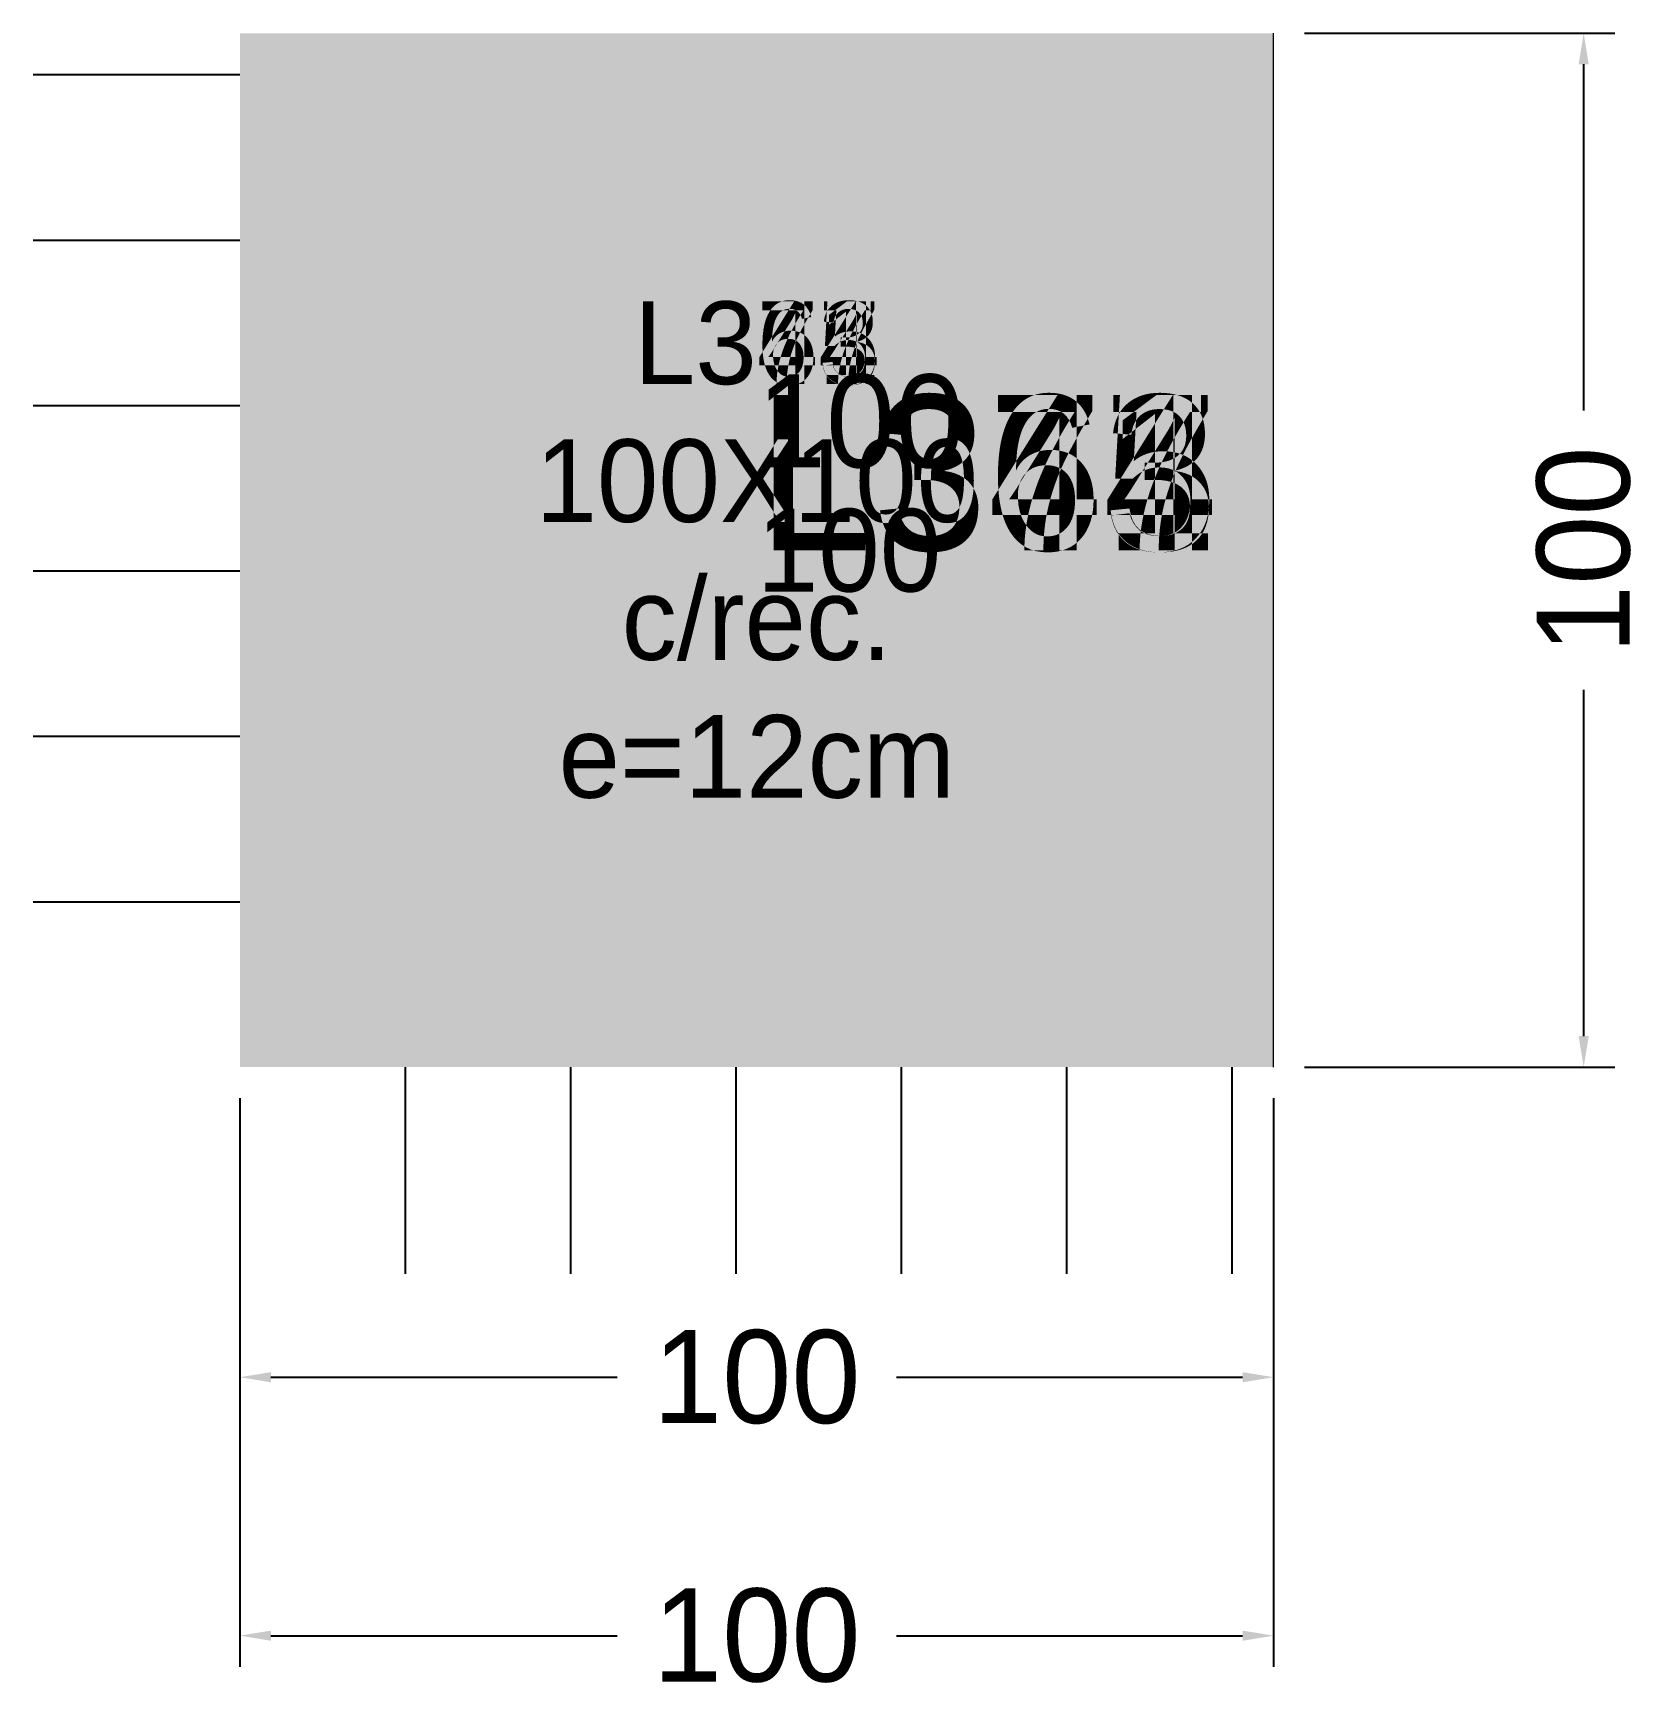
# Model space of a CAD drawing. Extents: x -10500 to 136, y -61 to 100.
# Drawn here: x -20 to 135.9, y -60.9 to 100 of the extents above; entities outside this region: 2.
import ezdxf

# ---------------------------------------------------------------- set-up
doc = ezdxf.new("R2010")
doc.units = 0
for name, color, linetype in [('4', 4, 'Continuous'), ('9', 9, 'Continuous'), ('COTA', 241, 'Continuous'), ('Hachura', 251, 'Continuous'), ('Painéis', 200, 'Continuous')]:
    doc.layers.add(name, color=color, linetype=linetype)
doc.dimstyles.new('COTA PAINEL-50', dxfattribs={"dimtxt": 9, "dimasz": 3, "dimexe": 3, "dimexo": 3, "dimgap": 3, "dimtad": 1, "dimdec": 1, "dimcen": 2.5, "dimclrd": 4, "dimclre": 4, "dimclrt": 240, "dimazin": 3, "dimtfac": 1, "dimtmove": 0, "dimatfit": 3})

msp = doc.modelspace()

# ---------------------------------------------------------------- texts
at = {"layer": '4'}
for s, height, p in [('100', 9, (50, 58)), ('100', 9, (50, 58)), ('100', 9, (50, 58)), ('100', 9, (50, 58)), ('100', 9, (50, 58)), ('100', 9, (50, 58)), ('100', 9, (50, 58)), ('100', 9, (50, 58)), ('100', 9, (50, 58)), ('100', 9, (50, 58)), ('100', 9, (50, 58)), ('100', 9, (50, 58)), ('100', 9, (50, 58)), ('100', 9, (50, 58)), ('100', 9, (50, 58)), ('100', 9, (50, 58)), ('100', 9, (50, 58)), ('100', 9, (50, 58)), ('100', 9, (50, 58)), ('100', 9, (50, 58)), ('100', 9, (50, 58)), ('100', 9, (50, 58)), ('100', 9, (50, 58)), ('100', 9, (50, 58)), ('100', 9, (50, 58)), ('100', 9, (50, 58)), ('100', 9, (50, 58)), ('L311', 15, (50, 50)), ('L315', 15, (50, 50)), ('L318', 15, (50, 50)), ('L319', 15, (50, 50)), ('L320', 15, (50, 50)), ('L321', 15, (50, 50)), ('L324', 15, (50, 50)), ('L325', 15, (50, 50)), ('L328', 15, (50, 50)), ('L329', 15, (50, 50)), ('L330', 15, (50, 50)), ('L336', 15, (50, 50)), ('L343', 15, (50, 50)), ('L344', 15, (50, 50)), ('L345', 15, (50, 50)), ('L354', 15, (50, 50)), ('L355', 15, (50, 50)), ('L358', 15, (50, 50)), ('L359', 15, (50, 50)), ('L360', 15, (50, 50)), ('L361', 15, (50, 50)), ('L365', 15, (50, 50)), ('L366', 15, (50, 50)), ('L367', 15, (50, 50)), ('L368', 15, (50, 50)), ('L369', 15, (50, 50)), ('L370', 15, (50, 50)), ('100', 8, (50, 46)), ('100', 8, (50, 46)), ('100', 8, (50, 46)), ('100', 8, (50, 46)), ('100', 8, (50, 46)), ('100', 8, (50, 46)), ('100', 8, (50, 46)), ('100', 8, (50, 46)), ('100', 8, (50, 46)), ('100', 8, (50, 46)), ('100', 8, (50, 46)), ('100', 8, (50, 46)), ('100', 8, (50, 46)), ('100', 8, (50, 46)), ('100', 8, (50, 46)), ('100', 8, (50, 46)), ('100', 8, (50, 46)), ('100', 8, (50, 46)), ('100', 8, (50, 46)), ('100', 8, (50, 46)), ('100', 8, (50, 46)), ('100', 8, (50, 46)), ('100', 8, (50, 46)), ('100', 8, (50, 46)), ('100', 8, (50, 46)), ('100', 8, (50, 46)), ('100', 8, (50, 46))]:
    msp.add_text(s, height=height, dxfattribs=at).set_placement(p)
at = {"layer": 'COTA', "insert": (50, 50), "char_height": 8, "attachment_point": 5}
for s in ['\\pxqc;L311^J100X100^Jc/rec.^Je=12cm', '\\pxqc;L315^J100X100^Jc/rec.^Je=12cm', '\\pxqc;L318^J100X100^Jc/rec.^Je=12cm', '\\pxqc;L319^J100X100^Jc/rec.^Je=12cm', '\\pxqc;L320^J100X100^Jc/rec.^Je=12cm', '\\pxqc;L321^J100X100^Jc/rec.^Je=12cm', '\\pxqc;L324^J100X100^Jc/rec.^Je=12cm', '\\pxqc;L325^J100X100^Jc/rec.^Je=12cm', '\\pxqc;L328^J100X100^Jc/rec.^Je=12cm', '\\pxqc;L329^J100X100^Jc/rec.^Je=12cm', '\\pxqc;L330^J100X100^Jc/rec.^Je=12cm', '\\pxqc;L336^J100X100^Jc/rec.^Je=12cm', '\\pxqc;L343^J100X100^Jc/rec.^Je=12cm', '\\pxqc;L344^J100X100^Jc/rec.^Je=12cm', '\\pxqc;L345^J100X100^Jc/rec.^Je=12cm', '\\pxqc;L354^J100X100^Jc/rec.^Je=12cm', '\\pxqc;L355^J100X100^Jc/rec.^Je=12cm', '\\pxqc;L358^J100X100^Jc/rec.^Je=12cm', '\\pxqc;L359^J100X100^Jc/rec.^Je=12cm', '\\pxqc;L360^J100X100^Jc/rec.^Je=12cm', '\\pxqc;L361^J100X100^Jc/rec.^Je=12cm', '\\pxqc;L365^J100X100^Jc/rec.^Je=12cm', '\\pxqc;L366^J100X100^Jc/rec.^Je=12cm', '\\pxqc;L367^J100X100^Jc/rec.^Je=12cm', '\\pxqc;L368^J100X100^Jc/rec.^Je=12cm', '\\pxqc;L369^J100X100^Jc/rec.^Je=12cm', '\\pxqc;L370^J100X100^Jc/rec.^Je=12cm']:
    msp.add_mtext(s, dxfattribs=at)

# ---------------------------------------------------------------- blocks, each defined once
blk = doc.blocks.new('_CLOSEDFILLED')
at = {"color": 0, "linetype": 'BYBLOCK'}
blk.add_solid([(-1, 0.164), (0, 0), (-1, -0.164)], dxfattribs=at)
blk = doc.blocks.new('*D1')
at = {"color": 4}
for p, q in [((0, -3), (0, -33)), ((100, -3), (100, -33)), ((3, -30), (36.5, -30)), ((63.5, -30), (97, -30))]:
    blk.add_line(p, q, dxfattribs=at)
at = {"layer": 'Defpoints'}
for p in [(0, 0), (100, 0), (0, -30)]:
    blk.add_point(p, dxfattribs=at)
at = {"layer": 'Painéis', "color": 4, "xscale": 3, "yscale": 3, "rotation": 180}
blk.add_blockref('_CLOSEDFILLED', (0, -30), dxfattribs=at)
at = {"layer": 'Painéis', "color": 4, "xscale": 3, "yscale": 3}
blk.add_blockref('_CLOSEDFILLED', (100, -30), dxfattribs=at)
at = {"layer": 'Painéis', "color": 240, "insert": (50, -30), "char_height": 9, "attachment_point": 5}
blk.add_mtext('100', dxfattribs=at)
blk = doc.blocks.new('*D2')
at = {"color": 4}
for p, q in [((0, -3), (0, -58)), ((100, -3), (100, -58)), ((3, -55), (36.5, -55)), ((63.5, -55), (97, -55))]:
    blk.add_line(p, q, dxfattribs=at)
at = {"layer": 'Defpoints'}
for p in [(0, 0), (100, 0), (0, -55)]:
    blk.add_point(p, dxfattribs=at)
at = {"layer": 'Painéis', "color": 4, "xscale": 3, "yscale": 3, "rotation": 180}
blk.add_blockref('_CLOSEDFILLED', (0, -55), dxfattribs=at)
at = {"layer": 'Painéis', "color": 4, "xscale": 3, "yscale": 3}
blk.add_blockref('_CLOSEDFILLED', (100, -55), dxfattribs=at)
at = {"layer": 'Painéis', "color": 240, "insert": (50, -55), "char_height": 9, "attachment_point": 5}
blk.add_mtext('100', dxfattribs=at)
blk = doc.blocks.new('*D3')
at = {"color": 4}
for p, q in [((103, 100), (133, 100)), ((130, 63.5), (130, 97)), ((130, 3), (130, 36.5)), ((103, 0), (133, 0))]:
    blk.add_line(p, q, dxfattribs=at)
at = {"layer": 'Defpoints'}
for p in [(100, 100), (100, 0), (130, 0)]:
    blk.add_point(p, dxfattribs=at)
at = {"layer": 'Painéis', "color": 4, "xscale": 3, "yscale": 3}
for p, rotation in [((130, 100), 90), ((130, 0), 270)]:
    blk.add_blockref('_CLOSEDFILLED', p, dxfattribs=dict(at, rotation=rotation))
at = {"layer": 'Painéis', "color": 240, "insert": (130, 50), "char_height": 9, "attachment_point": 5, "rotation": 90}
blk.add_mtext('100', dxfattribs=at)
blk = doc.blocks.new('*D4')
at = {"color": 4}
for p, q in [((0, -3), (0, -33)), ((100, -3), (100, -33)), ((3, -30), (36.5, -30)), ((63.5, -30), (97, -30))]:
    blk.add_line(p, q, dxfattribs=at)
at = {"layer": 'Defpoints'}
for p in [(0, 0), (100, 0), (0, -30)]:
    blk.add_point(p, dxfattribs=at)
at = {"layer": 'Painéis', "color": 4, "xscale": 3, "yscale": 3, "rotation": 180}
blk.add_blockref('_CLOSEDFILLED', (0, -30), dxfattribs=at)
at = {"layer": 'Painéis', "color": 4, "xscale": 3, "yscale": 3}
blk.add_blockref('_CLOSEDFILLED', (100, -30), dxfattribs=at)
at = {"layer": 'Painéis', "color": 240, "insert": (50, -30), "char_height": 9, "attachment_point": 5}
blk.add_mtext('100', dxfattribs=at)
blk = doc.blocks.new('*D5')
at = {"color": 4}
for p, q in [((0, -3), (0, -58)), ((100, -3), (100, -58)), ((3, -55), (36.5, -55)), ((63.5, -55), (97, -55))]:
    blk.add_line(p, q, dxfattribs=at)
at = {"layer": 'Defpoints'}
for p in [(0, 0), (100, 0), (0, -55)]:
    blk.add_point(p, dxfattribs=at)
at = {"layer": 'Painéis', "color": 4, "xscale": 3, "yscale": 3, "rotation": 180}
blk.add_blockref('_CLOSEDFILLED', (0, -55), dxfattribs=at)
at = {"layer": 'Painéis', "color": 4, "xscale": 3, "yscale": 3}
blk.add_blockref('_CLOSEDFILLED', (100, -55), dxfattribs=at)
at = {"layer": 'Painéis', "color": 240, "insert": (50, -55), "char_height": 9, "attachment_point": 5}
blk.add_mtext('100', dxfattribs=at)
blk = doc.blocks.new('*D6')
at = {"color": 4}
for p, q in [((103, 100), (133, 100)), ((130, 63.5), (130, 97)), ((130, 3), (130, 36.5)), ((103, 0), (133, 0))]:
    blk.add_line(p, q, dxfattribs=at)
at = {"layer": 'Defpoints'}
for p in [(100, 100), (100, 0), (130, 0)]:
    blk.add_point(p, dxfattribs=at)
at = {"layer": 'Painéis', "color": 4, "xscale": 3, "yscale": 3}
for p, rotation in [((130, 100), 90), ((130, 0), 270)]:
    blk.add_blockref('_CLOSEDFILLED', p, dxfattribs=dict(at, rotation=rotation))
at = {"layer": 'Painéis', "color": 240, "insert": (130, 50), "char_height": 9, "attachment_point": 5, "rotation": 90}
blk.add_mtext('100', dxfattribs=at)
blk = doc.blocks.new('*D7')
at = {"color": 4}
for p, q in [((0, -3), (0, -33)), ((100, -3), (100, -33)), ((3, -30), (36.5, -30)), ((63.5, -30), (97, -30))]:
    blk.add_line(p, q, dxfattribs=at)
at = {"layer": 'Defpoints'}
for p in [(0, 0), (100, 0), (0, -30)]:
    blk.add_point(p, dxfattribs=at)
at = {"layer": 'Painéis', "color": 4, "xscale": 3, "yscale": 3, "rotation": 180}
blk.add_blockref('_CLOSEDFILLED', (0, -30), dxfattribs=at)
at = {"layer": 'Painéis', "color": 4, "xscale": 3, "yscale": 3}
blk.add_blockref('_CLOSEDFILLED', (100, -30), dxfattribs=at)
at = {"layer": 'Painéis', "color": 240, "insert": (50, -30), "char_height": 9, "attachment_point": 5}
blk.add_mtext('100', dxfattribs=at)
blk = doc.blocks.new('*D8')
at = {"color": 4}
for p, q in [((0, -3), (0, -58)), ((100, -3), (100, -58)), ((3, -55), (36.5, -55)), ((63.5, -55), (97, -55))]:
    blk.add_line(p, q, dxfattribs=at)
at = {"layer": 'Defpoints'}
for p in [(0, 0), (100, 0), (0, -55)]:
    blk.add_point(p, dxfattribs=at)
at = {"layer": 'Painéis', "color": 4, "xscale": 3, "yscale": 3, "rotation": 180}
blk.add_blockref('_CLOSEDFILLED', (0, -55), dxfattribs=at)
at = {"layer": 'Painéis', "color": 4, "xscale": 3, "yscale": 3}
blk.add_blockref('_CLOSEDFILLED', (100, -55), dxfattribs=at)
at = {"layer": 'Painéis', "color": 240, "insert": (50, -55), "char_height": 9, "attachment_point": 5}
blk.add_mtext('100', dxfattribs=at)
blk = doc.blocks.new('*D9')
at = {"color": 4}
for p, q in [((103, 100), (133, 100)), ((130, 63.5), (130, 97)), ((130, 3), (130, 36.5)), ((103, 0), (133, 0))]:
    blk.add_line(p, q, dxfattribs=at)
at = {"layer": 'Defpoints'}
for p in [(100, 100), (100, 0), (130, 0)]:
    blk.add_point(p, dxfattribs=at)
at = {"layer": 'Painéis', "color": 4, "xscale": 3, "yscale": 3}
for p, rotation in [((130, 100), 90), ((130, 0), 270)]:
    blk.add_blockref('_CLOSEDFILLED', p, dxfattribs=dict(at, rotation=rotation))
at = {"layer": 'Painéis', "color": 240, "insert": (130, 50), "char_height": 9, "attachment_point": 5, "rotation": 90}
blk.add_mtext('100', dxfattribs=at)
blk = doc.blocks.new('*D10')
at = {"color": 4}
for p, q in [((0, -3), (0, -33)), ((100, -3), (100, -33)), ((3, -30), (36.5, -30)), ((63.5, -30), (97, -30))]:
    blk.add_line(p, q, dxfattribs=at)
at = {"layer": 'Defpoints'}
for p in [(0, 0), (100, 0), (0, -30)]:
    blk.add_point(p, dxfattribs=at)
at = {"layer": 'Painéis', "color": 4, "xscale": 3, "yscale": 3, "rotation": 180}
blk.add_blockref('_CLOSEDFILLED', (0, -30), dxfattribs=at)
at = {"layer": 'Painéis', "color": 4, "xscale": 3, "yscale": 3}
blk.add_blockref('_CLOSEDFILLED', (100, -30), dxfattribs=at)
at = {"layer": 'Painéis', "color": 240, "insert": (50, -30), "char_height": 9, "attachment_point": 5}
blk.add_mtext('100', dxfattribs=at)
blk = doc.blocks.new('*D11')
at = {"color": 4}
for p, q in [((0, -3), (0, -58)), ((100, -3), (100, -58)), ((3, -55), (36.5, -55)), ((63.5, -55), (97, -55))]:
    blk.add_line(p, q, dxfattribs=at)
at = {"layer": 'Defpoints'}
for p in [(0, 0), (100, 0), (0, -55)]:
    blk.add_point(p, dxfattribs=at)
at = {"layer": 'Painéis', "color": 4, "xscale": 3, "yscale": 3, "rotation": 180}
blk.add_blockref('_CLOSEDFILLED', (0, -55), dxfattribs=at)
at = {"layer": 'Painéis', "color": 4, "xscale": 3, "yscale": 3}
blk.add_blockref('_CLOSEDFILLED', (100, -55), dxfattribs=at)
at = {"layer": 'Painéis', "color": 240, "insert": (50, -55), "char_height": 9, "attachment_point": 5}
blk.add_mtext('100', dxfattribs=at)
blk = doc.blocks.new('*D12')
at = {"color": 4}
for p, q in [((103, 100), (133, 100)), ((130, 63.5), (130, 97)), ((130, 3), (130, 36.5)), ((103, 0), (133, 0))]:
    blk.add_line(p, q, dxfattribs=at)
at = {"layer": 'Defpoints'}
for p in [(100, 100), (100, 0), (130, 0)]:
    blk.add_point(p, dxfattribs=at)
at = {"layer": 'Painéis', "color": 4, "xscale": 3, "yscale": 3}
for p, rotation in [((130, 100), 90), ((130, 0), 270)]:
    blk.add_blockref('_CLOSEDFILLED', p, dxfattribs=dict(at, rotation=rotation))
at = {"layer": 'Painéis', "color": 240, "insert": (130, 50), "char_height": 9, "attachment_point": 5, "rotation": 90}
blk.add_mtext('100', dxfattribs=at)
blk = doc.blocks.new('*D13')
at = {"color": 4}
for p, q in [((0, -3), (0, -33)), ((100, -3), (100, -33)), ((3, -30), (36.5, -30)), ((63.5, -30), (97, -30))]:
    blk.add_line(p, q, dxfattribs=at)
at = {"layer": 'Defpoints'}
for p in [(0, 0), (100, 0), (0, -30)]:
    blk.add_point(p, dxfattribs=at)
at = {"layer": 'Painéis', "color": 4, "xscale": 3, "yscale": 3, "rotation": 180}
blk.add_blockref('_CLOSEDFILLED', (0, -30), dxfattribs=at)
at = {"layer": 'Painéis', "color": 4, "xscale": 3, "yscale": 3}
blk.add_blockref('_CLOSEDFILLED', (100, -30), dxfattribs=at)
at = {"layer": 'Painéis', "color": 240, "insert": (50, -30), "char_height": 9, "attachment_point": 5}
blk.add_mtext('100', dxfattribs=at)
blk = doc.blocks.new('*D14')
at = {"color": 4}
for p, q in [((0, -3), (0, -58)), ((100, -3), (100, -58)), ((3, -55), (36.5, -55)), ((63.5, -55), (97, -55))]:
    blk.add_line(p, q, dxfattribs=at)
at = {"layer": 'Defpoints'}
for p in [(0, 0), (100, 0), (0, -55)]:
    blk.add_point(p, dxfattribs=at)
at = {"layer": 'Painéis', "color": 4, "xscale": 3, "yscale": 3, "rotation": 180}
blk.add_blockref('_CLOSEDFILLED', (0, -55), dxfattribs=at)
at = {"layer": 'Painéis', "color": 4, "xscale": 3, "yscale": 3}
blk.add_blockref('_CLOSEDFILLED', (100, -55), dxfattribs=at)
at = {"layer": 'Painéis', "color": 240, "insert": (50, -55), "char_height": 9, "attachment_point": 5}
blk.add_mtext('100', dxfattribs=at)
blk = doc.blocks.new('*D15')
at = {"color": 4}
for p, q in [((103, 100), (133, 100)), ((130, 63.5), (130, 97)), ((130, 3), (130, 36.5)), ((103, 0), (133, 0))]:
    blk.add_line(p, q, dxfattribs=at)
at = {"layer": 'Defpoints'}
for p in [(100, 100), (100, 0), (130, 0)]:
    blk.add_point(p, dxfattribs=at)
at = {"layer": 'Painéis', "color": 4, "xscale": 3, "yscale": 3}
for p, rotation in [((130, 100), 90), ((130, 0), 270)]:
    blk.add_blockref('_CLOSEDFILLED', p, dxfattribs=dict(at, rotation=rotation))
at = {"layer": 'Painéis', "color": 240, "insert": (130, 50), "char_height": 9, "attachment_point": 5, "rotation": 90}
blk.add_mtext('100', dxfattribs=at)
blk = doc.blocks.new('*D16')
at = {"color": 4}
for p, q in [((0, -3), (0, -33)), ((100, -3), (100, -33)), ((3, -30), (36.5, -30)), ((63.5, -30), (97, -30))]:
    blk.add_line(p, q, dxfattribs=at)
at = {"layer": 'Defpoints'}
for p in [(0, 0), (100, 0), (0, -30)]:
    blk.add_point(p, dxfattribs=at)
at = {"layer": 'Painéis', "color": 4, "xscale": 3, "yscale": 3, "rotation": 180}
blk.add_blockref('_CLOSEDFILLED', (0, -30), dxfattribs=at)
at = {"layer": 'Painéis', "color": 4, "xscale": 3, "yscale": 3}
blk.add_blockref('_CLOSEDFILLED', (100, -30), dxfattribs=at)
at = {"layer": 'Painéis', "color": 240, "insert": (50, -30), "char_height": 9, "attachment_point": 5}
blk.add_mtext('100', dxfattribs=at)
blk = doc.blocks.new('*D17')
at = {"color": 4}
for p, q in [((0, -3), (0, -58)), ((100, -3), (100, -58)), ((3, -55), (36.5, -55)), ((63.5, -55), (97, -55))]:
    blk.add_line(p, q, dxfattribs=at)
at = {"layer": 'Defpoints'}
for p in [(0, 0), (100, 0), (0, -55)]:
    blk.add_point(p, dxfattribs=at)
at = {"layer": 'Painéis', "color": 4, "xscale": 3, "yscale": 3, "rotation": 180}
blk.add_blockref('_CLOSEDFILLED', (0, -55), dxfattribs=at)
at = {"layer": 'Painéis', "color": 4, "xscale": 3, "yscale": 3}
blk.add_blockref('_CLOSEDFILLED', (100, -55), dxfattribs=at)
at = {"layer": 'Painéis', "color": 240, "insert": (50, -55), "char_height": 9, "attachment_point": 5}
blk.add_mtext('100', dxfattribs=at)
blk = doc.blocks.new('*D18')
at = {"color": 4}
for p, q in [((103, 100), (133, 100)), ((130, 63.5), (130, 97)), ((130, 3), (130, 36.5)), ((103, 0), (133, 0))]:
    blk.add_line(p, q, dxfattribs=at)
at = {"layer": 'Defpoints'}
for p in [(100, 100), (100, 0), (130, 0)]:
    blk.add_point(p, dxfattribs=at)
at = {"layer": 'Painéis', "color": 4, "xscale": 3, "yscale": 3}
for p, rotation in [((130, 100), 90), ((130, 0), 270)]:
    blk.add_blockref('_CLOSEDFILLED', p, dxfattribs=dict(at, rotation=rotation))
at = {"layer": 'Painéis', "color": 240, "insert": (130, 50), "char_height": 9, "attachment_point": 5, "rotation": 90}
blk.add_mtext('100', dxfattribs=at)
blk = doc.blocks.new('*D19')
at = {"color": 4}
for p, q in [((0, -3), (0, -33)), ((100, -3), (100, -33)), ((3, -30), (36.5, -30)), ((63.5, -30), (97, -30))]:
    blk.add_line(p, q, dxfattribs=at)
at = {"layer": 'Defpoints'}
for p in [(0, 0), (100, 0), (0, -30)]:
    blk.add_point(p, dxfattribs=at)
at = {"layer": 'Painéis', "color": 4, "xscale": 3, "yscale": 3, "rotation": 180}
blk.add_blockref('_CLOSEDFILLED', (0, -30), dxfattribs=at)
at = {"layer": 'Painéis', "color": 4, "xscale": 3, "yscale": 3}
blk.add_blockref('_CLOSEDFILLED', (100, -30), dxfattribs=at)
at = {"layer": 'Painéis', "color": 240, "insert": (50, -30), "char_height": 9, "attachment_point": 5}
blk.add_mtext('100', dxfattribs=at)
blk = doc.blocks.new('*D20')
at = {"color": 4}
for p, q in [((0, -3), (0, -58)), ((100, -3), (100, -58)), ((3, -55), (36.5, -55)), ((63.5, -55), (97, -55))]:
    blk.add_line(p, q, dxfattribs=at)
at = {"layer": 'Defpoints'}
for p in [(0, 0), (100, 0), (0, -55)]:
    blk.add_point(p, dxfattribs=at)
at = {"layer": 'Painéis', "color": 4, "xscale": 3, "yscale": 3, "rotation": 180}
blk.add_blockref('_CLOSEDFILLED', (0, -55), dxfattribs=at)
at = {"layer": 'Painéis', "color": 4, "xscale": 3, "yscale": 3}
blk.add_blockref('_CLOSEDFILLED', (100, -55), dxfattribs=at)
at = {"layer": 'Painéis', "color": 240, "insert": (50, -55), "char_height": 9, "attachment_point": 5}
blk.add_mtext('100', dxfattribs=at)
blk = doc.blocks.new('*D21')
at = {"color": 4}
for p, q in [((103, 100), (133, 100)), ((130, 63.5), (130, 97)), ((130, 3), (130, 36.5)), ((103, 0), (133, 0))]:
    blk.add_line(p, q, dxfattribs=at)
at = {"layer": 'Defpoints'}
for p in [(100, 100), (100, 0), (130, 0)]:
    blk.add_point(p, dxfattribs=at)
at = {"layer": 'Painéis', "color": 4, "xscale": 3, "yscale": 3}
for p, rotation in [((130, 100), 90), ((130, 0), 270)]:
    blk.add_blockref('_CLOSEDFILLED', p, dxfattribs=dict(at, rotation=rotation))
at = {"layer": 'Painéis', "color": 240, "insert": (130, 50), "char_height": 9, "attachment_point": 5, "rotation": 90}
blk.add_mtext('100', dxfattribs=at)
blk = doc.blocks.new('*D22')
at = {"color": 4}
for p, q in [((0, -3), (0, -33)), ((100, -3), (100, -33)), ((3, -30), (36.5, -30)), ((63.5, -30), (97, -30))]:
    blk.add_line(p, q, dxfattribs=at)
at = {"layer": 'Defpoints'}
for p in [(0, 0), (100, 0), (0, -30)]:
    blk.add_point(p, dxfattribs=at)
at = {"layer": 'Painéis', "color": 4, "xscale": 3, "yscale": 3, "rotation": 180}
blk.add_blockref('_CLOSEDFILLED', (0, -30), dxfattribs=at)
at = {"layer": 'Painéis', "color": 4, "xscale": 3, "yscale": 3}
blk.add_blockref('_CLOSEDFILLED', (100, -30), dxfattribs=at)
at = {"layer": 'Painéis', "color": 240, "insert": (50, -30), "char_height": 9, "attachment_point": 5}
blk.add_mtext('100', dxfattribs=at)
blk = doc.blocks.new('*D23')
at = {"color": 4}
for p, q in [((0, -3), (0, -58)), ((100, -3), (100, -58)), ((3, -55), (36.5, -55)), ((63.5, -55), (97, -55))]:
    blk.add_line(p, q, dxfattribs=at)
at = {"layer": 'Defpoints'}
for p in [(0, 0), (100, 0), (0, -55)]:
    blk.add_point(p, dxfattribs=at)
at = {"layer": 'Painéis', "color": 4, "xscale": 3, "yscale": 3, "rotation": 180}
blk.add_blockref('_CLOSEDFILLED', (0, -55), dxfattribs=at)
at = {"layer": 'Painéis', "color": 4, "xscale": 3, "yscale": 3}
blk.add_blockref('_CLOSEDFILLED', (100, -55), dxfattribs=at)
at = {"layer": 'Painéis', "color": 240, "insert": (50, -55), "char_height": 9, "attachment_point": 5}
blk.add_mtext('100', dxfattribs=at)
blk = doc.blocks.new('*D24')
at = {"color": 4}
for p, q in [((103, 100), (133, 100)), ((130, 63.5), (130, 97)), ((130, 3), (130, 36.5)), ((103, 0), (133, 0))]:
    blk.add_line(p, q, dxfattribs=at)
at = {"layer": 'Defpoints'}
for p in [(100, 100), (100, 0), (130, 0)]:
    blk.add_point(p, dxfattribs=at)
at = {"layer": 'Painéis', "color": 4, "xscale": 3, "yscale": 3}
for p, rotation in [((130, 100), 90), ((130, 0), 270)]:
    blk.add_blockref('_CLOSEDFILLED', p, dxfattribs=dict(at, rotation=rotation))
at = {"layer": 'Painéis', "color": 240, "insert": (130, 50), "char_height": 9, "attachment_point": 5, "rotation": 90}
blk.add_mtext('100', dxfattribs=at)
blk = doc.blocks.new('*D25')
at = {"color": 4}
for p, q in [((0, -3), (0, -33)), ((100, -3), (100, -33)), ((3, -30), (36.5, -30)), ((63.5, -30), (97, -30))]:
    blk.add_line(p, q, dxfattribs=at)
at = {"layer": 'Defpoints'}
for p in [(0, 0), (100, 0), (0, -30)]:
    blk.add_point(p, dxfattribs=at)
at = {"layer": 'Painéis', "color": 4, "xscale": 3, "yscale": 3, "rotation": 180}
blk.add_blockref('_CLOSEDFILLED', (0, -30), dxfattribs=at)
at = {"layer": 'Painéis', "color": 4, "xscale": 3, "yscale": 3}
blk.add_blockref('_CLOSEDFILLED', (100, -30), dxfattribs=at)
at = {"layer": 'Painéis', "color": 240, "insert": (50, -30), "char_height": 9, "attachment_point": 5}
blk.add_mtext('100', dxfattribs=at)
blk = doc.blocks.new('*D26')
at = {"color": 4}
for p, q in [((0, -3), (0, -58)), ((100, -3), (100, -58)), ((3, -55), (36.5, -55)), ((63.5, -55), (97, -55))]:
    blk.add_line(p, q, dxfattribs=at)
at = {"layer": 'Defpoints'}
for p in [(0, 0), (100, 0), (0, -55)]:
    blk.add_point(p, dxfattribs=at)
at = {"layer": 'Painéis', "color": 4, "xscale": 3, "yscale": 3, "rotation": 180}
blk.add_blockref('_CLOSEDFILLED', (0, -55), dxfattribs=at)
at = {"layer": 'Painéis', "color": 4, "xscale": 3, "yscale": 3}
blk.add_blockref('_CLOSEDFILLED', (100, -55), dxfattribs=at)
at = {"layer": 'Painéis', "color": 240, "insert": (50, -55), "char_height": 9, "attachment_point": 5}
blk.add_mtext('100', dxfattribs=at)
blk = doc.blocks.new('*D27')
at = {"color": 4}
for p, q in [((103, 100), (133, 100)), ((130, 63.5), (130, 97)), ((130, 3), (130, 36.5)), ((103, 0), (133, 0))]:
    blk.add_line(p, q, dxfattribs=at)
at = {"layer": 'Defpoints'}
for p in [(100, 100), (100, 0), (130, 0)]:
    blk.add_point(p, dxfattribs=at)
at = {"layer": 'Painéis', "color": 4, "xscale": 3, "yscale": 3}
for p, rotation in [((130, 100), 90), ((130, 0), 270)]:
    blk.add_blockref('_CLOSEDFILLED', p, dxfattribs=dict(at, rotation=rotation))
at = {"layer": 'Painéis', "color": 240, "insert": (130, 50), "char_height": 9, "attachment_point": 5, "rotation": 90}
blk.add_mtext('100', dxfattribs=at)
blk = doc.blocks.new('*D28')
at = {"color": 4}
for p, q in [((0, -3), (0, -33)), ((100, -3), (100, -33)), ((3, -30), (36.5, -30)), ((63.5, -30), (97, -30))]:
    blk.add_line(p, q, dxfattribs=at)
at = {"layer": 'Defpoints'}
for p in [(0, 0), (100, 0), (0, -30)]:
    blk.add_point(p, dxfattribs=at)
at = {"layer": 'Painéis', "color": 4, "xscale": 3, "yscale": 3, "rotation": 180}
blk.add_blockref('_CLOSEDFILLED', (0, -30), dxfattribs=at)
at = {"layer": 'Painéis', "color": 4, "xscale": 3, "yscale": 3}
blk.add_blockref('_CLOSEDFILLED', (100, -30), dxfattribs=at)
at = {"layer": 'Painéis', "color": 240, "insert": (50, -30), "char_height": 9, "attachment_point": 5}
blk.add_mtext('100', dxfattribs=at)
blk = doc.blocks.new('*D29')
at = {"color": 4}
for p, q in [((0, -3), (0, -58)), ((100, -3), (100, -58)), ((3, -55), (36.5, -55)), ((63.5, -55), (97, -55))]:
    blk.add_line(p, q, dxfattribs=at)
at = {"layer": 'Defpoints'}
for p in [(0, 0), (100, 0), (0, -55)]:
    blk.add_point(p, dxfattribs=at)
at = {"layer": 'Painéis', "color": 4, "xscale": 3, "yscale": 3, "rotation": 180}
blk.add_blockref('_CLOSEDFILLED', (0, -55), dxfattribs=at)
at = {"layer": 'Painéis', "color": 4, "xscale": 3, "yscale": 3}
blk.add_blockref('_CLOSEDFILLED', (100, -55), dxfattribs=at)
at = {"layer": 'Painéis', "color": 240, "insert": (50, -55), "char_height": 9, "attachment_point": 5}
blk.add_mtext('100', dxfattribs=at)
blk = doc.blocks.new('*D30')
at = {"color": 4}
for p, q in [((103, 100), (133, 100)), ((130, 63.5), (130, 97)), ((130, 3), (130, 36.5)), ((103, 0), (133, 0))]:
    blk.add_line(p, q, dxfattribs=at)
at = {"layer": 'Defpoints'}
for p in [(100, 100), (100, 0), (130, 0)]:
    blk.add_point(p, dxfattribs=at)
at = {"layer": 'Painéis', "color": 4, "xscale": 3, "yscale": 3}
for p, rotation in [((130, 100), 90), ((130, 0), 270)]:
    blk.add_blockref('_CLOSEDFILLED', p, dxfattribs=dict(at, rotation=rotation))
at = {"layer": 'Painéis', "color": 240, "insert": (130, 50), "char_height": 9, "attachment_point": 5, "rotation": 90}
blk.add_mtext('100', dxfattribs=at)
blk = doc.blocks.new('*D31')
at = {"color": 4}
for p, q in [((0, -3), (0, -33)), ((100, -3), (100, -33)), ((3, -30), (36.5, -30)), ((63.5, -30), (97, -30))]:
    blk.add_line(p, q, dxfattribs=at)
at = {"layer": 'Defpoints'}
for p in [(0, 0), (100, 0), (0, -30)]:
    blk.add_point(p, dxfattribs=at)
at = {"layer": 'Painéis', "color": 4, "xscale": 3, "yscale": 3, "rotation": 180}
blk.add_blockref('_CLOSEDFILLED', (0, -30), dxfattribs=at)
at = {"layer": 'Painéis', "color": 4, "xscale": 3, "yscale": 3}
blk.add_blockref('_CLOSEDFILLED', (100, -30), dxfattribs=at)
at = {"layer": 'Painéis', "color": 240, "insert": (50, -30), "char_height": 9, "attachment_point": 5}
blk.add_mtext('100', dxfattribs=at)
blk = doc.blocks.new('*D32')
at = {"color": 4}
for p, q in [((0, -3), (0, -58)), ((100, -3), (100, -58)), ((3, -55), (36.5, -55)), ((63.5, -55), (97, -55))]:
    blk.add_line(p, q, dxfattribs=at)
at = {"layer": 'Defpoints'}
for p in [(0, 0), (100, 0), (0, -55)]:
    blk.add_point(p, dxfattribs=at)
at = {"layer": 'Painéis', "color": 4, "xscale": 3, "yscale": 3, "rotation": 180}
blk.add_blockref('_CLOSEDFILLED', (0, -55), dxfattribs=at)
at = {"layer": 'Painéis', "color": 4, "xscale": 3, "yscale": 3}
blk.add_blockref('_CLOSEDFILLED', (100, -55), dxfattribs=at)
at = {"layer": 'Painéis', "color": 240, "insert": (50, -55), "char_height": 9, "attachment_point": 5}
blk.add_mtext('100', dxfattribs=at)
blk = doc.blocks.new('*D33')
at = {"color": 4}
for p, q in [((103, 100), (133, 100)), ((130, 63.5), (130, 97)), ((130, 3), (130, 36.5)), ((103, 0), (133, 0))]:
    blk.add_line(p, q, dxfattribs=at)
at = {"layer": 'Defpoints'}
for p in [(100, 100), (100, 0), (130, 0)]:
    blk.add_point(p, dxfattribs=at)
at = {"layer": 'Painéis', "color": 4, "xscale": 3, "yscale": 3}
for p, rotation in [((130, 100), 90), ((130, 0), 270)]:
    blk.add_blockref('_CLOSEDFILLED', p, dxfattribs=dict(at, rotation=rotation))
at = {"layer": 'Painéis', "color": 240, "insert": (130, 50), "char_height": 9, "attachment_point": 5, "rotation": 90}
blk.add_mtext('100', dxfattribs=at)
blk = doc.blocks.new('*D34')
at = {"color": 4}
for p, q in [((0, -3), (0, -33)), ((100, -3), (100, -33)), ((3, -30), (36.5, -30)), ((63.5, -30), (97, -30))]:
    blk.add_line(p, q, dxfattribs=at)
at = {"layer": 'Defpoints'}
for p in [(0, 0), (100, 0), (0, -30)]:
    blk.add_point(p, dxfattribs=at)
at = {"layer": 'Painéis', "color": 4, "xscale": 3, "yscale": 3, "rotation": 180}
blk.add_blockref('_CLOSEDFILLED', (0, -30), dxfattribs=at)
at = {"layer": 'Painéis', "color": 4, "xscale": 3, "yscale": 3}
blk.add_blockref('_CLOSEDFILLED', (100, -30), dxfattribs=at)
at = {"layer": 'Painéis', "color": 240, "insert": (50, -30), "char_height": 9, "attachment_point": 5}
blk.add_mtext('100', dxfattribs=at)
blk = doc.blocks.new('*D35')
at = {"color": 4}
for p, q in [((0, -3), (0, -58)), ((100, -3), (100, -58)), ((3, -55), (36.5, -55)), ((63.5, -55), (97, -55))]:
    blk.add_line(p, q, dxfattribs=at)
at = {"layer": 'Defpoints'}
for p in [(0, 0), (100, 0), (0, -55)]:
    blk.add_point(p, dxfattribs=at)
at = {"layer": 'Painéis', "color": 4, "xscale": 3, "yscale": 3, "rotation": 180}
blk.add_blockref('_CLOSEDFILLED', (0, -55), dxfattribs=at)
at = {"layer": 'Painéis', "color": 4, "xscale": 3, "yscale": 3}
blk.add_blockref('_CLOSEDFILLED', (100, -55), dxfattribs=at)
at = {"layer": 'Painéis', "color": 240, "insert": (50, -55), "char_height": 9, "attachment_point": 5}
blk.add_mtext('100', dxfattribs=at)
blk = doc.blocks.new('*D36')
at = {"color": 4}
for p, q in [((103, 100), (133, 100)), ((130, 63.5), (130, 97)), ((130, 3), (130, 36.5)), ((103, 0), (133, 0))]:
    blk.add_line(p, q, dxfattribs=at)
at = {"layer": 'Defpoints'}
for p in [(100, 100), (100, 0), (130, 0)]:
    blk.add_point(p, dxfattribs=at)
at = {"layer": 'Painéis', "color": 4, "xscale": 3, "yscale": 3}
for p, rotation in [((130, 100), 90), ((130, 0), 270)]:
    blk.add_blockref('_CLOSEDFILLED', p, dxfattribs=dict(at, rotation=rotation))
at = {"layer": 'Painéis', "color": 240, "insert": (130, 50), "char_height": 9, "attachment_point": 5, "rotation": 90}
blk.add_mtext('100', dxfattribs=at)
blk = doc.blocks.new('*D37')
at = {"color": 4}
for p, q in [((0, -3), (0, -33)), ((100, -3), (100, -33)), ((3, -30), (36.5, -30)), ((63.5, -30), (97, -30))]:
    blk.add_line(p, q, dxfattribs=at)
at = {"layer": 'Defpoints'}
for p in [(0, 0), (100, 0), (0, -30)]:
    blk.add_point(p, dxfattribs=at)
at = {"layer": 'Painéis', "color": 4, "xscale": 3, "yscale": 3, "rotation": 180}
blk.add_blockref('_CLOSEDFILLED', (0, -30), dxfattribs=at)
at = {"layer": 'Painéis', "color": 4, "xscale": 3, "yscale": 3}
blk.add_blockref('_CLOSEDFILLED', (100, -30), dxfattribs=at)
at = {"layer": 'Painéis', "color": 240, "insert": (50, -30), "char_height": 9, "attachment_point": 5}
blk.add_mtext('100', dxfattribs=at)
blk = doc.blocks.new('*D38')
at = {"color": 4}
for p, q in [((0, -3), (0, -58)), ((100, -3), (100, -58)), ((3, -55), (36.5, -55)), ((63.5, -55), (97, -55))]:
    blk.add_line(p, q, dxfattribs=at)
at = {"layer": 'Defpoints'}
for p in [(0, 0), (100, 0), (0, -55)]:
    blk.add_point(p, dxfattribs=at)
at = {"layer": 'Painéis', "color": 4, "xscale": 3, "yscale": 3, "rotation": 180}
blk.add_blockref('_CLOSEDFILLED', (0, -55), dxfattribs=at)
at = {"layer": 'Painéis', "color": 4, "xscale": 3, "yscale": 3}
blk.add_blockref('_CLOSEDFILLED', (100, -55), dxfattribs=at)
at = {"layer": 'Painéis', "color": 240, "insert": (50, -55), "char_height": 9, "attachment_point": 5}
blk.add_mtext('100', dxfattribs=at)
blk = doc.blocks.new('*D39')
at = {"color": 4}
for p, q in [((103, 100), (133, 100)), ((130, 63.5), (130, 97)), ((130, 3), (130, 36.5)), ((103, 0), (133, 0))]:
    blk.add_line(p, q, dxfattribs=at)
at = {"layer": 'Defpoints'}
for p in [(100, 100), (100, 0), (130, 0)]:
    blk.add_point(p, dxfattribs=at)
at = {"layer": 'Painéis', "color": 4, "xscale": 3, "yscale": 3}
for p, rotation in [((130, 100), 90), ((130, 0), 270)]:
    blk.add_blockref('_CLOSEDFILLED', p, dxfattribs=dict(at, rotation=rotation))
at = {"layer": 'Painéis', "color": 240, "insert": (130, 50), "char_height": 9, "attachment_point": 5, "rotation": 90}
blk.add_mtext('100', dxfattribs=at)
blk = doc.blocks.new('*D40')
at = {"color": 4}
for p, q in [((0, -3), (0, -33)), ((100, -3), (100, -33)), ((3, -30), (36.5, -30)), ((63.5, -30), (97, -30))]:
    blk.add_line(p, q, dxfattribs=at)
at = {"layer": 'Defpoints'}
for p in [(0, 0), (100, 0), (0, -30)]:
    blk.add_point(p, dxfattribs=at)
at = {"layer": 'Painéis', "color": 4, "xscale": 3, "yscale": 3, "rotation": 180}
blk.add_blockref('_CLOSEDFILLED', (0, -30), dxfattribs=at)
at = {"layer": 'Painéis', "color": 4, "xscale": 3, "yscale": 3}
blk.add_blockref('_CLOSEDFILLED', (100, -30), dxfattribs=at)
at = {"layer": 'Painéis', "color": 240, "insert": (50, -30), "char_height": 9, "attachment_point": 5}
blk.add_mtext('100', dxfattribs=at)
blk = doc.blocks.new('*D41')
at = {"color": 4}
for p, q in [((0, -3), (0, -58)), ((100, -3), (100, -58)), ((3, -55), (36.5, -55)), ((63.5, -55), (97, -55))]:
    blk.add_line(p, q, dxfattribs=at)
at = {"layer": 'Defpoints'}
for p in [(0, 0), (100, 0), (0, -55)]:
    blk.add_point(p, dxfattribs=at)
at = {"layer": 'Painéis', "color": 4, "xscale": 3, "yscale": 3, "rotation": 180}
blk.add_blockref('_CLOSEDFILLED', (0, -55), dxfattribs=at)
at = {"layer": 'Painéis', "color": 4, "xscale": 3, "yscale": 3}
blk.add_blockref('_CLOSEDFILLED', (100, -55), dxfattribs=at)
at = {"layer": 'Painéis', "color": 240, "insert": (50, -55), "char_height": 9, "attachment_point": 5}
blk.add_mtext('100', dxfattribs=at)
blk = doc.blocks.new('*D42')
at = {"color": 4}
for p, q in [((103, 100), (133, 100)), ((130, 63.5), (130, 97)), ((130, 3), (130, 36.5)), ((103, 0), (133, 0))]:
    blk.add_line(p, q, dxfattribs=at)
at = {"layer": 'Defpoints'}
for p in [(100, 100), (100, 0), (130, 0)]:
    blk.add_point(p, dxfattribs=at)
at = {"layer": 'Painéis', "color": 4, "xscale": 3, "yscale": 3}
for p, rotation in [((130, 100), 90), ((130, 0), 270)]:
    blk.add_blockref('_CLOSEDFILLED', p, dxfattribs=dict(at, rotation=rotation))
at = {"layer": 'Painéis', "color": 240, "insert": (130, 50), "char_height": 9, "attachment_point": 5, "rotation": 90}
blk.add_mtext('100', dxfattribs=at)
blk = doc.blocks.new('*D43')
at = {"color": 4}
for p, q in [((0, -3), (0, -33)), ((100, -3), (100, -33)), ((3, -30), (36.5, -30)), ((63.5, -30), (97, -30))]:
    blk.add_line(p, q, dxfattribs=at)
at = {"layer": 'Defpoints'}
for p in [(0, 0), (100, 0), (0, -30)]:
    blk.add_point(p, dxfattribs=at)
at = {"layer": 'Painéis', "color": 4, "xscale": 3, "yscale": 3, "rotation": 180}
blk.add_blockref('_CLOSEDFILLED', (0, -30), dxfattribs=at)
at = {"layer": 'Painéis', "color": 4, "xscale": 3, "yscale": 3}
blk.add_blockref('_CLOSEDFILLED', (100, -30), dxfattribs=at)
at = {"layer": 'Painéis', "color": 240, "insert": (50, -30), "char_height": 9, "attachment_point": 5}
blk.add_mtext('100', dxfattribs=at)
blk = doc.blocks.new('*D44')
at = {"color": 4}
for p, q in [((0, -3), (0, -58)), ((100, -3), (100, -58)), ((3, -55), (36.5, -55)), ((63.5, -55), (97, -55))]:
    blk.add_line(p, q, dxfattribs=at)
at = {"layer": 'Defpoints'}
for p in [(0, 0), (100, 0), (0, -55)]:
    blk.add_point(p, dxfattribs=at)
at = {"layer": 'Painéis', "color": 4, "xscale": 3, "yscale": 3, "rotation": 180}
blk.add_blockref('_CLOSEDFILLED', (0, -55), dxfattribs=at)
at = {"layer": 'Painéis', "color": 4, "xscale": 3, "yscale": 3}
blk.add_blockref('_CLOSEDFILLED', (100, -55), dxfattribs=at)
at = {"layer": 'Painéis', "color": 240, "insert": (50, -55), "char_height": 9, "attachment_point": 5}
blk.add_mtext('100', dxfattribs=at)
blk = doc.blocks.new('*D45')
at = {"color": 4}
for p, q in [((103, 100), (133, 100)), ((130, 63.5), (130, 97)), ((130, 3), (130, 36.5)), ((103, 0), (133, 0))]:
    blk.add_line(p, q, dxfattribs=at)
at = {"layer": 'Defpoints'}
for p in [(100, 100), (100, 0), (130, 0)]:
    blk.add_point(p, dxfattribs=at)
at = {"layer": 'Painéis', "color": 4, "xscale": 3, "yscale": 3}
for p, rotation in [((130, 100), 90), ((130, 0), 270)]:
    blk.add_blockref('_CLOSEDFILLED', p, dxfattribs=dict(at, rotation=rotation))
at = {"layer": 'Painéis', "color": 240, "insert": (130, 50), "char_height": 9, "attachment_point": 5, "rotation": 90}
blk.add_mtext('100', dxfattribs=at)
blk = doc.blocks.new('*D46')
at = {"color": 4}
for p, q in [((0, -3), (0, -33)), ((100, -3), (100, -33)), ((3, -30), (36.5, -30)), ((63.5, -30), (97, -30))]:
    blk.add_line(p, q, dxfattribs=at)
at = {"layer": 'Defpoints'}
for p in [(0, 0), (100, 0), (0, -30)]:
    blk.add_point(p, dxfattribs=at)
at = {"layer": 'Painéis', "color": 4, "xscale": 3, "yscale": 3, "rotation": 180}
blk.add_blockref('_CLOSEDFILLED', (0, -30), dxfattribs=at)
at = {"layer": 'Painéis', "color": 4, "xscale": 3, "yscale": 3}
blk.add_blockref('_CLOSEDFILLED', (100, -30), dxfattribs=at)
at = {"layer": 'Painéis', "color": 240, "insert": (50, -30), "char_height": 9, "attachment_point": 5}
blk.add_mtext('100', dxfattribs=at)
blk = doc.blocks.new('*D47')
at = {"color": 4}
for p, q in [((0, -3), (0, -58)), ((100, -3), (100, -58)), ((3, -55), (36.5, -55)), ((63.5, -55), (97, -55))]:
    blk.add_line(p, q, dxfattribs=at)
at = {"layer": 'Defpoints'}
for p in [(0, 0), (100, 0), (0, -55)]:
    blk.add_point(p, dxfattribs=at)
at = {"layer": 'Painéis', "color": 4, "xscale": 3, "yscale": 3, "rotation": 180}
blk.add_blockref('_CLOSEDFILLED', (0, -55), dxfattribs=at)
at = {"layer": 'Painéis', "color": 4, "xscale": 3, "yscale": 3}
blk.add_blockref('_CLOSEDFILLED', (100, -55), dxfattribs=at)
at = {"layer": 'Painéis', "color": 240, "insert": (50, -55), "char_height": 9, "attachment_point": 5}
blk.add_mtext('100', dxfattribs=at)
blk = doc.blocks.new('*D48')
at = {"color": 4}
for p, q in [((103, 100), (133, 100)), ((130, 63.5), (130, 97)), ((130, 3), (130, 36.5)), ((103, 0), (133, 0))]:
    blk.add_line(p, q, dxfattribs=at)
at = {"layer": 'Defpoints'}
for p in [(100, 100), (100, 0), (130, 0)]:
    blk.add_point(p, dxfattribs=at)
at = {"layer": 'Painéis', "color": 4, "xscale": 3, "yscale": 3}
for p, rotation in [((130, 100), 90), ((130, 0), 270)]:
    blk.add_blockref('_CLOSEDFILLED', p, dxfattribs=dict(at, rotation=rotation))
at = {"layer": 'Painéis', "color": 240, "insert": (130, 50), "char_height": 9, "attachment_point": 5, "rotation": 90}
blk.add_mtext('100', dxfattribs=at)
blk = doc.blocks.new('*D49')
at = {"color": 4}
for p, q in [((0, -3), (0, -33)), ((100, -3), (100, -33)), ((3, -30), (36.5, -30)), ((63.5, -30), (97, -30))]:
    blk.add_line(p, q, dxfattribs=at)
at = {"layer": 'Defpoints'}
for p in [(0, 0), (100, 0), (0, -30)]:
    blk.add_point(p, dxfattribs=at)
at = {"layer": 'Painéis', "color": 4, "xscale": 3, "yscale": 3, "rotation": 180}
blk.add_blockref('_CLOSEDFILLED', (0, -30), dxfattribs=at)
at = {"layer": 'Painéis', "color": 4, "xscale": 3, "yscale": 3}
blk.add_blockref('_CLOSEDFILLED', (100, -30), dxfattribs=at)
at = {"layer": 'Painéis', "color": 240, "insert": (50, -30), "char_height": 9, "attachment_point": 5}
blk.add_mtext('100', dxfattribs=at)
blk = doc.blocks.new('*D50')
at = {"color": 4}
for p, q in [((0, -3), (0, -58)), ((100, -3), (100, -58)), ((3, -55), (36.5, -55)), ((63.5, -55), (97, -55))]:
    blk.add_line(p, q, dxfattribs=at)
at = {"layer": 'Defpoints'}
for p in [(0, 0), (100, 0), (0, -55)]:
    blk.add_point(p, dxfattribs=at)
at = {"layer": 'Painéis', "color": 4, "xscale": 3, "yscale": 3, "rotation": 180}
blk.add_blockref('_CLOSEDFILLED', (0, -55), dxfattribs=at)
at = {"layer": 'Painéis', "color": 4, "xscale": 3, "yscale": 3}
blk.add_blockref('_CLOSEDFILLED', (100, -55), dxfattribs=at)
at = {"layer": 'Painéis', "color": 240, "insert": (50, -55), "char_height": 9, "attachment_point": 5}
blk.add_mtext('100', dxfattribs=at)
blk = doc.blocks.new('*D51')
at = {"color": 4}
for p, q in [((103, 100), (133, 100)), ((130, 63.5), (130, 97)), ((130, 3), (130, 36.5)), ((103, 0), (133, 0))]:
    blk.add_line(p, q, dxfattribs=at)
at = {"layer": 'Defpoints'}
for p in [(100, 100), (100, 0), (130, 0)]:
    blk.add_point(p, dxfattribs=at)
at = {"layer": 'Painéis', "color": 4, "xscale": 3, "yscale": 3}
for p, rotation in [((130, 100), 90), ((130, 0), 270)]:
    blk.add_blockref('_CLOSEDFILLED', p, dxfattribs=dict(at, rotation=rotation))
at = {"layer": 'Painéis', "color": 240, "insert": (130, 50), "char_height": 9, "attachment_point": 5, "rotation": 90}
blk.add_mtext('100', dxfattribs=at)
blk = doc.blocks.new('*D52')
at = {"color": 4}
for p, q in [((0, -3), (0, -33)), ((100, -3), (100, -33)), ((3, -30), (36.5, -30)), ((63.5, -30), (97, -30))]:
    blk.add_line(p, q, dxfattribs=at)
at = {"layer": 'Defpoints'}
for p in [(0, 0), (100, 0), (0, -30)]:
    blk.add_point(p, dxfattribs=at)
at = {"layer": 'Painéis', "color": 4, "xscale": 3, "yscale": 3, "rotation": 180}
blk.add_blockref('_CLOSEDFILLED', (0, -30), dxfattribs=at)
at = {"layer": 'Painéis', "color": 4, "xscale": 3, "yscale": 3}
blk.add_blockref('_CLOSEDFILLED', (100, -30), dxfattribs=at)
at = {"layer": 'Painéis', "color": 240, "insert": (50, -30), "char_height": 9, "attachment_point": 5}
blk.add_mtext('100', dxfattribs=at)
blk = doc.blocks.new('*D53')
at = {"color": 4}
for p, q in [((0, -3), (0, -58)), ((100, -3), (100, -58)), ((3, -55), (36.5, -55)), ((63.5, -55), (97, -55))]:
    blk.add_line(p, q, dxfattribs=at)
at = {"layer": 'Defpoints'}
for p in [(0, 0), (100, 0), (0, -55)]:
    blk.add_point(p, dxfattribs=at)
at = {"layer": 'Painéis', "color": 4, "xscale": 3, "yscale": 3, "rotation": 180}
blk.add_blockref('_CLOSEDFILLED', (0, -55), dxfattribs=at)
at = {"layer": 'Painéis', "color": 4, "xscale": 3, "yscale": 3}
blk.add_blockref('_CLOSEDFILLED', (100, -55), dxfattribs=at)
at = {"layer": 'Painéis', "color": 240, "insert": (50, -55), "char_height": 9, "attachment_point": 5}
blk.add_mtext('100', dxfattribs=at)
blk = doc.blocks.new('*D54')
at = {"color": 4}
for p, q in [((103, 100), (133, 100)), ((130, 63.5), (130, 97)), ((130, 3), (130, 36.5)), ((103, 0), (133, 0))]:
    blk.add_line(p, q, dxfattribs=at)
at = {"layer": 'Defpoints'}
for p in [(100, 100), (100, 0), (130, 0)]:
    blk.add_point(p, dxfattribs=at)
at = {"layer": 'Painéis', "color": 4, "xscale": 3, "yscale": 3}
for p, rotation in [((130, 100), 90), ((130, 0), 270)]:
    blk.add_blockref('_CLOSEDFILLED', p, dxfattribs=dict(at, rotation=rotation))
at = {"layer": 'Painéis', "color": 240, "insert": (130, 50), "char_height": 9, "attachment_point": 5, "rotation": 90}
blk.add_mtext('100', dxfattribs=at)
blk = doc.blocks.new('*D55')
at = {"color": 4}
for p, q in [((0, -3), (0, -33)), ((100, -3), (100, -33)), ((3, -30), (36.5, -30)), ((63.5, -30), (97, -30))]:
    blk.add_line(p, q, dxfattribs=at)
at = {"layer": 'Defpoints'}
for p in [(0, 0), (100, 0), (0, -30)]:
    blk.add_point(p, dxfattribs=at)
at = {"layer": 'Painéis', "color": 4, "xscale": 3, "yscale": 3, "rotation": 180}
blk.add_blockref('_CLOSEDFILLED', (0, -30), dxfattribs=at)
at = {"layer": 'Painéis', "color": 4, "xscale": 3, "yscale": 3}
blk.add_blockref('_CLOSEDFILLED', (100, -30), dxfattribs=at)
at = {"layer": 'Painéis', "color": 240, "insert": (50, -30), "char_height": 9, "attachment_point": 5}
blk.add_mtext('100', dxfattribs=at)
blk = doc.blocks.new('*D56')
at = {"color": 4}
for p, q in [((0, -3), (0, -58)), ((100, -3), (100, -58)), ((3, -55), (36.5, -55)), ((63.5, -55), (97, -55))]:
    blk.add_line(p, q, dxfattribs=at)
at = {"layer": 'Defpoints'}
for p in [(0, 0), (100, 0), (0, -55)]:
    blk.add_point(p, dxfattribs=at)
at = {"layer": 'Painéis', "color": 4, "xscale": 3, "yscale": 3, "rotation": 180}
blk.add_blockref('_CLOSEDFILLED', (0, -55), dxfattribs=at)
at = {"layer": 'Painéis', "color": 4, "xscale": 3, "yscale": 3}
blk.add_blockref('_CLOSEDFILLED', (100, -55), dxfattribs=at)
at = {"layer": 'Painéis', "color": 240, "insert": (50, -55), "char_height": 9, "attachment_point": 5}
blk.add_mtext('100', dxfattribs=at)
blk = doc.blocks.new('*D57')
at = {"color": 4}
for p, q in [((103, 100), (133, 100)), ((130, 63.5), (130, 97)), ((130, 3), (130, 36.5)), ((103, 0), (133, 0))]:
    blk.add_line(p, q, dxfattribs=at)
at = {"layer": 'Defpoints'}
for p in [(100, 100), (100, 0), (130, 0)]:
    blk.add_point(p, dxfattribs=at)
at = {"layer": 'Painéis', "color": 4, "xscale": 3, "yscale": 3}
for p, rotation in [((130, 100), 90), ((130, 0), 270)]:
    blk.add_blockref('_CLOSEDFILLED', p, dxfattribs=dict(at, rotation=rotation))
at = {"layer": 'Painéis', "color": 240, "insert": (130, 50), "char_height": 9, "attachment_point": 5, "rotation": 90}
blk.add_mtext('100', dxfattribs=at)
blk = doc.blocks.new('*D58')
at = {"color": 4}
for p, q in [((0, -3), (0, -33)), ((100, -3), (100, -33)), ((3, -30), (36.5, -30)), ((63.5, -30), (97, -30))]:
    blk.add_line(p, q, dxfattribs=at)
at = {"layer": 'Defpoints'}
for p in [(0, 0), (100, 0), (0, -30)]:
    blk.add_point(p, dxfattribs=at)
at = {"layer": 'Painéis', "color": 4, "xscale": 3, "yscale": 3, "rotation": 180}
blk.add_blockref('_CLOSEDFILLED', (0, -30), dxfattribs=at)
at = {"layer": 'Painéis', "color": 4, "xscale": 3, "yscale": 3}
blk.add_blockref('_CLOSEDFILLED', (100, -30), dxfattribs=at)
at = {"layer": 'Painéis', "color": 240, "insert": (50, -30), "char_height": 9, "attachment_point": 5}
blk.add_mtext('100', dxfattribs=at)
blk = doc.blocks.new('*D59')
at = {"color": 4}
for p, q in [((0, -3), (0, -58)), ((100, -3), (100, -58)), ((3, -55), (36.5, -55)), ((63.5, -55), (97, -55))]:
    blk.add_line(p, q, dxfattribs=at)
at = {"layer": 'Defpoints'}
for p in [(0, 0), (100, 0), (0, -55)]:
    blk.add_point(p, dxfattribs=at)
at = {"layer": 'Painéis', "color": 4, "xscale": 3, "yscale": 3, "rotation": 180}
blk.add_blockref('_CLOSEDFILLED', (0, -55), dxfattribs=at)
at = {"layer": 'Painéis', "color": 4, "xscale": 3, "yscale": 3}
blk.add_blockref('_CLOSEDFILLED', (100, -55), dxfattribs=at)
at = {"layer": 'Painéis', "color": 240, "insert": (50, -55), "char_height": 9, "attachment_point": 5}
blk.add_mtext('100', dxfattribs=at)
blk = doc.blocks.new('*D60')
at = {"color": 4}
for p, q in [((103, 100), (133, 100)), ((130, 63.5), (130, 97)), ((130, 3), (130, 36.5)), ((103, 0), (133, 0))]:
    blk.add_line(p, q, dxfattribs=at)
at = {"layer": 'Defpoints'}
for p in [(100, 100), (100, 0), (130, 0)]:
    blk.add_point(p, dxfattribs=at)
at = {"layer": 'Painéis', "color": 4, "xscale": 3, "yscale": 3}
for p, rotation in [((130, 100), 90), ((130, 0), 270)]:
    blk.add_blockref('_CLOSEDFILLED', p, dxfattribs=dict(at, rotation=rotation))
at = {"layer": 'Painéis', "color": 240, "insert": (130, 50), "char_height": 9, "attachment_point": 5, "rotation": 90}
blk.add_mtext('100', dxfattribs=at)
blk = doc.blocks.new('*D61')
at = {"color": 4}
for p, q in [((0, -3), (0, -33)), ((100, -3), (100, -33)), ((3, -30), (36.5, -30)), ((63.5, -30), (97, -30))]:
    blk.add_line(p, q, dxfattribs=at)
at = {"layer": 'Defpoints'}
for p in [(0, 0), (100, 0), (0, -30)]:
    blk.add_point(p, dxfattribs=at)
at = {"layer": 'Painéis', "color": 4, "xscale": 3, "yscale": 3, "rotation": 180}
blk.add_blockref('_CLOSEDFILLED', (0, -30), dxfattribs=at)
at = {"layer": 'Painéis', "color": 4, "xscale": 3, "yscale": 3}
blk.add_blockref('_CLOSEDFILLED', (100, -30), dxfattribs=at)
at = {"layer": 'Painéis', "color": 240, "insert": (50, -30), "char_height": 9, "attachment_point": 5}
blk.add_mtext('100', dxfattribs=at)
blk = doc.blocks.new('*D62')
at = {"color": 4}
for p, q in [((0, -3), (0, -58)), ((100, -3), (100, -58)), ((3, -55), (36.5, -55)), ((63.5, -55), (97, -55))]:
    blk.add_line(p, q, dxfattribs=at)
at = {"layer": 'Defpoints'}
for p in [(0, 0), (100, 0), (0, -55)]:
    blk.add_point(p, dxfattribs=at)
at = {"layer": 'Painéis', "color": 4, "xscale": 3, "yscale": 3, "rotation": 180}
blk.add_blockref('_CLOSEDFILLED', (0, -55), dxfattribs=at)
at = {"layer": 'Painéis', "color": 4, "xscale": 3, "yscale": 3}
blk.add_blockref('_CLOSEDFILLED', (100, -55), dxfattribs=at)
at = {"layer": 'Painéis', "color": 240, "insert": (50, -55), "char_height": 9, "attachment_point": 5}
blk.add_mtext('100', dxfattribs=at)
blk = doc.blocks.new('*D63')
at = {"color": 4}
for p, q in [((103, 100), (133, 100)), ((130, 63.5), (130, 97)), ((130, 3), (130, 36.5)), ((103, 0), (133, 0))]:
    blk.add_line(p, q, dxfattribs=at)
at = {"layer": 'Defpoints'}
for p in [(100, 100), (100, 0), (130, 0)]:
    blk.add_point(p, dxfattribs=at)
at = {"layer": 'Painéis', "color": 4, "xscale": 3, "yscale": 3}
for p, rotation in [((130, 100), 90), ((130, 0), 270)]:
    blk.add_blockref('_CLOSEDFILLED', p, dxfattribs=dict(at, rotation=rotation))
at = {"layer": 'Painéis', "color": 240, "insert": (130, 50), "char_height": 9, "attachment_point": 5, "rotation": 90}
blk.add_mtext('100', dxfattribs=at)
blk = doc.blocks.new('*D64')
at = {"color": 4}
for p, q in [((0, -3), (0, -33)), ((100, -3), (100, -33)), ((3, -30), (36.5, -30)), ((63.5, -30), (97, -30))]:
    blk.add_line(p, q, dxfattribs=at)
at = {"layer": 'Defpoints'}
for p in [(0, 0), (100, 0), (0, -30)]:
    blk.add_point(p, dxfattribs=at)
at = {"layer": 'Painéis', "color": 4, "xscale": 3, "yscale": 3, "rotation": 180}
blk.add_blockref('_CLOSEDFILLED', (0, -30), dxfattribs=at)
at = {"layer": 'Painéis', "color": 4, "xscale": 3, "yscale": 3}
blk.add_blockref('_CLOSEDFILLED', (100, -30), dxfattribs=at)
at = {"layer": 'Painéis', "color": 240, "insert": (50, -30), "char_height": 9, "attachment_point": 5}
blk.add_mtext('100', dxfattribs=at)
blk = doc.blocks.new('*D65')
at = {"color": 4}
for p, q in [((0, -3), (0, -58)), ((100, -3), (100, -58)), ((3, -55), (36.5, -55)), ((63.5, -55), (97, -55))]:
    blk.add_line(p, q, dxfattribs=at)
at = {"layer": 'Defpoints'}
for p in [(0, 0), (100, 0), (0, -55)]:
    blk.add_point(p, dxfattribs=at)
at = {"layer": 'Painéis', "color": 4, "xscale": 3, "yscale": 3, "rotation": 180}
blk.add_blockref('_CLOSEDFILLED', (0, -55), dxfattribs=at)
at = {"layer": 'Painéis', "color": 4, "xscale": 3, "yscale": 3}
blk.add_blockref('_CLOSEDFILLED', (100, -55), dxfattribs=at)
at = {"layer": 'Painéis', "color": 240, "insert": (50, -55), "char_height": 9, "attachment_point": 5}
blk.add_mtext('100', dxfattribs=at)
blk = doc.blocks.new('*D66')
at = {"color": 4}
for p, q in [((103, 100), (133, 100)), ((130, 63.5), (130, 97)), ((130, 3), (130, 36.5)), ((103, 0), (133, 0))]:
    blk.add_line(p, q, dxfattribs=at)
at = {"layer": 'Defpoints'}
for p in [(100, 100), (100, 0), (130, 0)]:
    blk.add_point(p, dxfattribs=at)
at = {"layer": 'Painéis', "color": 4, "xscale": 3, "yscale": 3}
for p, rotation in [((130, 100), 90), ((130, 0), 270)]:
    blk.add_blockref('_CLOSEDFILLED', p, dxfattribs=dict(at, rotation=rotation))
at = {"layer": 'Painéis', "color": 240, "insert": (130, 50), "char_height": 9, "attachment_point": 5, "rotation": 90}
blk.add_mtext('100', dxfattribs=at)
blk = doc.blocks.new('*D67')
at = {"color": 4}
for p, q in [((0, -3), (0, -33)), ((100, -3), (100, -33)), ((3, -30), (36.5, -30)), ((63.5, -30), (97, -30))]:
    blk.add_line(p, q, dxfattribs=at)
at = {"layer": 'Defpoints'}
for p in [(0, 0), (100, 0), (0, -30)]:
    blk.add_point(p, dxfattribs=at)
at = {"layer": 'Painéis', "color": 4, "xscale": 3, "yscale": 3, "rotation": 180}
blk.add_blockref('_CLOSEDFILLED', (0, -30), dxfattribs=at)
at = {"layer": 'Painéis', "color": 4, "xscale": 3, "yscale": 3}
blk.add_blockref('_CLOSEDFILLED', (100, -30), dxfattribs=at)
at = {"layer": 'Painéis', "color": 240, "insert": (50, -30), "char_height": 9, "attachment_point": 5}
blk.add_mtext('100', dxfattribs=at)
blk = doc.blocks.new('*D68')
at = {"color": 4}
for p, q in [((0, -3), (0, -58)), ((100, -3), (100, -58)), ((3, -55), (36.5, -55)), ((63.5, -55), (97, -55))]:
    blk.add_line(p, q, dxfattribs=at)
at = {"layer": 'Defpoints'}
for p in [(0, 0), (100, 0), (0, -55)]:
    blk.add_point(p, dxfattribs=at)
at = {"layer": 'Painéis', "color": 4, "xscale": 3, "yscale": 3, "rotation": 180}
blk.add_blockref('_CLOSEDFILLED', (0, -55), dxfattribs=at)
at = {"layer": 'Painéis', "color": 4, "xscale": 3, "yscale": 3}
blk.add_blockref('_CLOSEDFILLED', (100, -55), dxfattribs=at)
at = {"layer": 'Painéis', "color": 240, "insert": (50, -55), "char_height": 9, "attachment_point": 5}
blk.add_mtext('100', dxfattribs=at)
blk = doc.blocks.new('*D69')
at = {"color": 4}
for p, q in [((103, 100), (133, 100)), ((130, 63.5), (130, 97)), ((130, 3), (130, 36.5)), ((103, 0), (133, 0))]:
    blk.add_line(p, q, dxfattribs=at)
at = {"layer": 'Defpoints'}
for p in [(100, 100), (100, 0), (130, 0)]:
    blk.add_point(p, dxfattribs=at)
at = {"layer": 'Painéis', "color": 4, "xscale": 3, "yscale": 3}
for p, rotation in [((130, 100), 90), ((130, 0), 270)]:
    blk.add_blockref('_CLOSEDFILLED', p, dxfattribs=dict(at, rotation=rotation))
at = {"layer": 'Painéis', "color": 240, "insert": (130, 50), "char_height": 9, "attachment_point": 5, "rotation": 90}
blk.add_mtext('100', dxfattribs=at)
blk = doc.blocks.new('*D70')
at = {"color": 4}
for p, q in [((0, -3), (0, -33)), ((100, -3), (100, -33)), ((3, -30), (36.5, -30)), ((63.5, -30), (97, -30))]:
    blk.add_line(p, q, dxfattribs=at)
at = {"layer": 'Defpoints'}
for p in [(0, 0), (100, 0), (0, -30)]:
    blk.add_point(p, dxfattribs=at)
at = {"layer": 'Painéis', "color": 4, "xscale": 3, "yscale": 3, "rotation": 180}
blk.add_blockref('_CLOSEDFILLED', (0, -30), dxfattribs=at)
at = {"layer": 'Painéis', "color": 4, "xscale": 3, "yscale": 3}
blk.add_blockref('_CLOSEDFILLED', (100, -30), dxfattribs=at)
at = {"layer": 'Painéis', "color": 240, "insert": (50, -30), "char_height": 9, "attachment_point": 5}
blk.add_mtext('100', dxfattribs=at)
blk = doc.blocks.new('*D71')
at = {"color": 4}
for p, q in [((0, -3), (0, -58)), ((100, -3), (100, -58)), ((3, -55), (36.5, -55)), ((63.5, -55), (97, -55))]:
    blk.add_line(p, q, dxfattribs=at)
at = {"layer": 'Defpoints'}
for p in [(0, 0), (100, 0), (0, -55)]:
    blk.add_point(p, dxfattribs=at)
at = {"layer": 'Painéis', "color": 4, "xscale": 3, "yscale": 3, "rotation": 180}
blk.add_blockref('_CLOSEDFILLED', (0, -55), dxfattribs=at)
at = {"layer": 'Painéis', "color": 4, "xscale": 3, "yscale": 3}
blk.add_blockref('_CLOSEDFILLED', (100, -55), dxfattribs=at)
at = {"layer": 'Painéis', "color": 240, "insert": (50, -55), "char_height": 9, "attachment_point": 5}
blk.add_mtext('100', dxfattribs=at)
blk = doc.blocks.new('*D72')
at = {"color": 4}
for p, q in [((103, 100), (133, 100)), ((130, 63.5), (130, 97)), ((130, 3), (130, 36.5)), ((103, 0), (133, 0))]:
    blk.add_line(p, q, dxfattribs=at)
at = {"layer": 'Defpoints'}
for p in [(100, 100), (100, 0), (130, 0)]:
    blk.add_point(p, dxfattribs=at)
at = {"layer": 'Painéis', "color": 4, "xscale": 3, "yscale": 3}
for p, rotation in [((130, 100), 90), ((130, 0), 270)]:
    blk.add_blockref('_CLOSEDFILLED', p, dxfattribs=dict(at, rotation=rotation))
at = {"layer": 'Painéis', "color": 240, "insert": (130, 50), "char_height": 9, "attachment_point": 5, "rotation": 90}
blk.add_mtext('100', dxfattribs=at)
blk = doc.blocks.new('*D73')
at = {"color": 4}
for p, q in [((0, -3), (0, -33)), ((100, -3), (100, -33)), ((3, -30), (36.5, -30)), ((63.5, -30), (97, -30))]:
    blk.add_line(p, q, dxfattribs=at)
at = {"layer": 'Defpoints'}
for p in [(0, 0), (100, 0), (0, -30)]:
    blk.add_point(p, dxfattribs=at)
at = {"layer": 'Painéis', "color": 4, "xscale": 3, "yscale": 3, "rotation": 180}
blk.add_blockref('_CLOSEDFILLED', (0, -30), dxfattribs=at)
at = {"layer": 'Painéis', "color": 4, "xscale": 3, "yscale": 3}
blk.add_blockref('_CLOSEDFILLED', (100, -30), dxfattribs=at)
at = {"layer": 'Painéis', "color": 240, "insert": (50, -30), "char_height": 9, "attachment_point": 5}
blk.add_mtext('100', dxfattribs=at)
blk = doc.blocks.new('*D74')
at = {"color": 4}
for p, q in [((0, -3), (0, -58)), ((100, -3), (100, -58)), ((3, -55), (36.5, -55)), ((63.5, -55), (97, -55))]:
    blk.add_line(p, q, dxfattribs=at)
at = {"layer": 'Defpoints'}
for p in [(0, 0), (100, 0), (0, -55)]:
    blk.add_point(p, dxfattribs=at)
at = {"layer": 'Painéis', "color": 4, "xscale": 3, "yscale": 3, "rotation": 180}
blk.add_blockref('_CLOSEDFILLED', (0, -55), dxfattribs=at)
at = {"layer": 'Painéis', "color": 4, "xscale": 3, "yscale": 3}
blk.add_blockref('_CLOSEDFILLED', (100, -55), dxfattribs=at)
at = {"layer": 'Painéis', "color": 240, "insert": (50, -55), "char_height": 9, "attachment_point": 5}
blk.add_mtext('100', dxfattribs=at)
blk = doc.blocks.new('*D75')
at = {"color": 4}
for p, q in [((103, 100), (133, 100)), ((130, 63.5), (130, 97)), ((130, 3), (130, 36.5)), ((103, 0), (133, 0))]:
    blk.add_line(p, q, dxfattribs=at)
at = {"layer": 'Defpoints'}
for p in [(100, 100), (100, 0), (130, 0)]:
    blk.add_point(p, dxfattribs=at)
at = {"layer": 'Painéis', "color": 4, "xscale": 3, "yscale": 3}
for p, rotation in [((130, 100), 90), ((130, 0), 270)]:
    blk.add_blockref('_CLOSEDFILLED', p, dxfattribs=dict(at, rotation=rotation))
at = {"layer": 'Painéis', "color": 240, "insert": (130, 50), "char_height": 9, "attachment_point": 5, "rotation": 90}
blk.add_mtext('100', dxfattribs=at)
blk = doc.blocks.new('*D76')
at = {"color": 4}
for p, q in [((0, -3), (0, -33)), ((100, -3), (100, -33)), ((3, -30), (36.5, -30)), ((63.5, -30), (97, -30))]:
    blk.add_line(p, q, dxfattribs=at)
at = {"layer": 'Defpoints'}
for p in [(0, 0), (100, 0), (0, -30)]:
    blk.add_point(p, dxfattribs=at)
at = {"layer": 'Painéis', "color": 4, "xscale": 3, "yscale": 3, "rotation": 180}
blk.add_blockref('_CLOSEDFILLED', (0, -30), dxfattribs=at)
at = {"layer": 'Painéis', "color": 4, "xscale": 3, "yscale": 3}
blk.add_blockref('_CLOSEDFILLED', (100, -30), dxfattribs=at)
at = {"layer": 'Painéis', "color": 240, "insert": (50, -30), "char_height": 9, "attachment_point": 5}
blk.add_mtext('100', dxfattribs=at)
blk = doc.blocks.new('*D77')
at = {"color": 4}
for p, q in [((0, -3), (0, -58)), ((100, -3), (100, -58)), ((3, -55), (36.5, -55)), ((63.5, -55), (97, -55))]:
    blk.add_line(p, q, dxfattribs=at)
at = {"layer": 'Defpoints'}
for p in [(0, 0), (100, 0), (0, -55)]:
    blk.add_point(p, dxfattribs=at)
at = {"layer": 'Painéis', "color": 4, "xscale": 3, "yscale": 3, "rotation": 180}
blk.add_blockref('_CLOSEDFILLED', (0, -55), dxfattribs=at)
at = {"layer": 'Painéis', "color": 4, "xscale": 3, "yscale": 3}
blk.add_blockref('_CLOSEDFILLED', (100, -55), dxfattribs=at)
at = {"layer": 'Painéis', "color": 240, "insert": (50, -55), "char_height": 9, "attachment_point": 5}
blk.add_mtext('100', dxfattribs=at)
blk = doc.blocks.new('*D78')
at = {"color": 4}
for p, q in [((103, 100), (133, 100)), ((130, 63.5), (130, 97)), ((130, 3), (130, 36.5)), ((103, 0), (133, 0))]:
    blk.add_line(p, q, dxfattribs=at)
at = {"layer": 'Defpoints'}
for p in [(100, 100), (100, 0), (130, 0)]:
    blk.add_point(p, dxfattribs=at)
at = {"layer": 'Painéis', "color": 4, "xscale": 3, "yscale": 3}
for p, rotation in [((130, 100), 90), ((130, 0), 270)]:
    blk.add_blockref('_CLOSEDFILLED', p, dxfattribs=dict(at, rotation=rotation))
at = {"layer": 'Painéis', "color": 240, "insert": (130, 50), "char_height": 9, "attachment_point": 5, "rotation": 90}
blk.add_mtext('100', dxfattribs=at)
blk = doc.blocks.new('*D79')
at = {"color": 4}
for p, q in [((0, -3), (0, -33)), ((100, -3), (100, -33)), ((3, -30), (36.5, -30)), ((63.5, -30), (97, -30))]:
    blk.add_line(p, q, dxfattribs=at)
at = {"layer": 'Defpoints'}
for p in [(0, 0), (100, 0), (0, -30)]:
    blk.add_point(p, dxfattribs=at)
at = {"layer": 'Painéis', "color": 4, "xscale": 3, "yscale": 3, "rotation": 180}
blk.add_blockref('_CLOSEDFILLED', (0, -30), dxfattribs=at)
at = {"layer": 'Painéis', "color": 4, "xscale": 3, "yscale": 3}
blk.add_blockref('_CLOSEDFILLED', (100, -30), dxfattribs=at)
at = {"layer": 'Painéis', "color": 240, "insert": (50, -30), "char_height": 9, "attachment_point": 5}
blk.add_mtext('100', dxfattribs=at)
blk = doc.blocks.new('*D80')
at = {"color": 4}
for p, q in [((0, -3), (0, -58)), ((100, -3), (100, -58)), ((3, -55), (36.5, -55)), ((63.5, -55), (97, -55))]:
    blk.add_line(p, q, dxfattribs=at)
at = {"layer": 'Defpoints'}
for p in [(0, 0), (100, 0), (0, -55)]:
    blk.add_point(p, dxfattribs=at)
at = {"layer": 'Painéis', "color": 4, "xscale": 3, "yscale": 3, "rotation": 180}
blk.add_blockref('_CLOSEDFILLED', (0, -55), dxfattribs=at)
at = {"layer": 'Painéis', "color": 4, "xscale": 3, "yscale": 3}
blk.add_blockref('_CLOSEDFILLED', (100, -55), dxfattribs=at)
at = {"layer": 'Painéis', "color": 240, "insert": (50, -55), "char_height": 9, "attachment_point": 5}
blk.add_mtext('100', dxfattribs=at)
blk = doc.blocks.new('*D81')
at = {"color": 4}
for p, q in [((103, 100), (133, 100)), ((130, 63.5), (130, 97)), ((130, 3), (130, 36.5)), ((103, 0), (133, 0))]:
    blk.add_line(p, q, dxfattribs=at)
at = {"layer": 'Defpoints'}
for p in [(100, 100), (100, 0), (130, 0)]:
    blk.add_point(p, dxfattribs=at)
at = {"layer": 'Painéis', "color": 4, "xscale": 3, "yscale": 3}
for p, rotation in [((130, 100), 90), ((130, 0), 270)]:
    blk.add_blockref('_CLOSEDFILLED', p, dxfattribs=dict(at, rotation=rotation))
at = {"layer": 'Painéis', "color": 240, "insert": (130, 50), "char_height": 9, "attachment_point": 5, "rotation": 90}
blk.add_mtext('100', dxfattribs=at)

# ---------------------------------------------------------------- dimensions: what is measured, and where the dimension line sits
at = {"layer": 'Painéis'}
for picture in ['*D3', '*D6', '*D9', '*D12', '*D15', '*D18', '*D21', '*D24', '*D27', '*D30', '*D33', '*D36', '*D39', '*D42', '*D45', '*D48', '*D51', '*D54', '*D57', '*D60', '*D63', '*D66', '*D69', '*D72', '*D75', '*D78', '*D81']:
    dim = msp.add_linear_dim(base=(130, 0), p1=(100, 0), p2=(100, 100), angle=90, dimstyle='COTA PAINEL-50', dxfattribs=at)
    dim.commit()
    dim.dimension.update_dxf_attribs({"geometry": picture, "text_midpoint": (130, 50)})
for base, picture, middle in [((0, -30), '*D1', (50, -30)), ((0, -55), '*D2', (50, -55)), ((0, -30), '*D4', (50, -30)), ((0, -55), '*D5', (50, -55)), ((0, -30), '*D7', (50, -30)), ((0, -55), '*D8', (50, -55)), ((0, -30), '*D10', (50, -30)), ((0, -55), '*D11', (50, -55)), ((0, -30), '*D13', (50, -30)), ((0, -55), '*D14', (50, -55)), ((0, -30), '*D16', (50, -30)), ((0, -55), '*D17', (50, -55)), ((0, -30), '*D19', (50, -30)), ((0, -55), '*D20', (50, -55)), ((0, -30), '*D22', (50, -30)), ((0, -55), '*D23', (50, -55)), ((0, -30), '*D25', (50, -30)), ((0, -55), '*D26', (50, -55)), ((0, -30), '*D28', (50, -30)), ((0, -55), '*D29', (50, -55)), ((0, -30), '*D31', (50, -30)), ((0, -55), '*D32', (50, -55)), ((0, -30), '*D34', (50, -30)), ((0, -55), '*D35', (50, -55)), ((0, -30), '*D37', (50, -30)), ((0, -55), '*D38', (50, -55)), ((0, -30), '*D40', (50, -30)), ((0, -55), '*D41', (50, -55)), ((0, -30), '*D43', (50, -30)), ((0, -55), '*D44', (50, -55)), ((0, -30), '*D46', (50, -30)), ((0, -55), '*D47', (50, -55)), ((0, -30), '*D49', (50, -30)), ((0, -55), '*D50', (50, -55)), ((0, -30), '*D52', (50, -30)), ((0, -55), '*D53', (50, -55)), ((0, -30), '*D55', (50, -30)), ((0, -55), '*D56', (50, -55)), ((0, -30), '*D58', (50, -30)), ((0, -55), '*D59', (50, -55)), ((0, -30), '*D61', (50, -30)), ((0, -55), '*D62', (50, -55)), ((0, -30), '*D64', (50, -30)), ((0, -55), '*D65', (50, -55)), ((0, -30), '*D67', (50, -30)), ((0, -55), '*D68', (50, -55)), ((0, -30), '*D70', (50, -30)), ((0, -55), '*D71', (50, -55)), ((0, -30), '*D73', (50, -30)), ((0, -55), '*D74', (50, -55)), ((0, -30), '*D76', (50, -30)), ((0, -55), '*D77', (50, -55)), ((0, -30), '*D79', (50, -30)), ((0, -55), '*D80', (50, -55))]:
    dim = msp.add_linear_dim(base=base, p1=(0, 0), p2=(100, 0), dimstyle='COTA PAINEL-50', dxfattribs=at)
    dim.commit()
    dim.dimension.update_dxf_attribs({"geometry": picture, "text_midpoint": middle})

# ---------------------------------------------------------------- hatches: boundary and pattern name
at = {"layer": 'Hachura'}
h = msp.add_hatch(color=7, dxfattribs=at)
h.dxf.hatch_style = 1
h.paths.add_polyline_path([(0, 0), (100, 0), (100, 100), (0, 100)])
h = msp.add_hatch(color=7, dxfattribs=at)
h.dxf.hatch_style = 1
h.paths.add_polyline_path([(0, 0), (100, 0), (100, 100), (0, 100)])
h = msp.add_hatch(color=7, dxfattribs=at)
h.dxf.hatch_style = 1
h.paths.add_polyline_path([(0, 0), (100, 0), (100, 100), (0, 100)])
h = msp.add_hatch(color=7, dxfattribs=at)
h.dxf.hatch_style = 1
h.paths.add_polyline_path([(0, 0), (100, 0), (100, 100), (0, 100)])
h = msp.add_hatch(color=7, dxfattribs=at)
h.dxf.hatch_style = 1
h.paths.add_polyline_path([(0, 0), (100, 0), (100, 100), (0, 100)])
h = msp.add_hatch(color=7, dxfattribs=at)
h.dxf.hatch_style = 1
h.paths.add_polyline_path([(0, 0), (100, 0), (100, 100), (0, 100)])
h = msp.add_hatch(color=7, dxfattribs=at)
h.dxf.hatch_style = 1
h.paths.add_polyline_path([(0, 0), (100, 0), (100, 100), (0, 100)])
h = msp.add_hatch(color=7, dxfattribs=at)
h.dxf.hatch_style = 1
h.paths.add_polyline_path([(0, 0), (100, 0), (100, 100), (0, 100)])
h = msp.add_hatch(color=7, dxfattribs=at)
h.dxf.hatch_style = 1
h.paths.add_polyline_path([(0, 0), (100, 0), (100, 100), (0, 100)])
h = msp.add_hatch(color=7, dxfattribs=at)
h.dxf.hatch_style = 1
h.paths.add_polyline_path([(0, 0), (100, 0), (100, 100), (0, 100)])
h = msp.add_hatch(color=7, dxfattribs=at)
h.dxf.hatch_style = 1
h.paths.add_polyline_path([(0, 0), (100, 0), (100, 100), (0, 100)])
h = msp.add_hatch(color=7, dxfattribs=at)
h.dxf.hatch_style = 1
h.paths.add_polyline_path([(0, 0), (100, 0), (100, 100), (0, 100)])
h = msp.add_hatch(color=7, dxfattribs=at)
h.dxf.hatch_style = 1
h.paths.add_polyline_path([(0, 0), (100, 0), (100, 100), (0, 100)])
h = msp.add_hatch(color=7, dxfattribs=at)
h.dxf.hatch_style = 1
h.paths.add_polyline_path([(0, 0), (100, 0), (100, 100), (0, 100)])
h = msp.add_hatch(color=7, dxfattribs=at)
h.dxf.hatch_style = 1
h.paths.add_polyline_path([(0, 0), (100, 0), (100, 100), (0, 100)])
h = msp.add_hatch(color=7, dxfattribs=at)
h.dxf.hatch_style = 1
h.paths.add_polyline_path([(0, 0), (100, 0), (100, 100), (0, 100)])
h = msp.add_hatch(color=7, dxfattribs=at)
h.dxf.hatch_style = 1
h.paths.add_polyline_path([(0, 0), (100, 0), (100, 100), (0, 100)])
h = msp.add_hatch(color=7, dxfattribs=at)
h.dxf.hatch_style = 1
h.paths.add_polyline_path([(0, 0), (100, 0), (100, 100), (0, 100)])
h = msp.add_hatch(color=7, dxfattribs=at)
h.dxf.hatch_style = 1
h.paths.add_polyline_path([(0, 0), (100, 0), (100, 100), (0, 100)])
h = msp.add_hatch(color=7, dxfattribs=at)
h.dxf.hatch_style = 1
h.paths.add_polyline_path([(0, 0), (100, 0), (100, 100), (0, 100)])
h = msp.add_hatch(color=7, dxfattribs=at)
h.dxf.hatch_style = 1
h.paths.add_polyline_path([(0, 0), (100, 0), (100, 100), (0, 100)])
h = msp.add_hatch(color=7, dxfattribs=at)
h.dxf.hatch_style = 1
h.paths.add_polyline_path([(0, 0), (100, 0), (100, 100), (0, 100)])
h = msp.add_hatch(color=7, dxfattribs=at)
h.dxf.hatch_style = 1
h.paths.add_polyline_path([(0, 0), (100, 0), (100, 100), (0, 100)])
h = msp.add_hatch(color=7, dxfattribs=at)
h.dxf.hatch_style = 1
h.paths.add_polyline_path([(0, 0), (100, 0), (100, 100), (0, 100)])
h = msp.add_hatch(color=7, dxfattribs=at)
h.dxf.hatch_style = 1
h.paths.add_polyline_path([(0, 0), (100, 0), (100, 100), (0, 100)])
h = msp.add_hatch(color=7, dxfattribs=at)
h.dxf.hatch_style = 1
h.paths.add_polyline_path([(0, 0), (100, 0), (100, 100), (0, 100)])
h = msp.add_hatch(color=7, dxfattribs=at)
h.dxf.hatch_style = 1
h.paths.add_polyline_path([(0, 0), (100, 0), (100, 100), (0, 100)])

# ---------------------------------------------------------------- linework, layer by layer
msp.add_line((-9500, 0), (-9490, 0))
at = {"layer": '9'}
for p, q in [((-20, 96), (0, 96)), ((-20, 96), (0, 96)), ((-20, 96), (0, 96)), ((-20, 96), (0, 96)), ((-20, 96), (0, 96)), ((-20, 96), (0, 96)), ((-20, 96), (0, 96)), ((-20, 96), (0, 96)), ((-20, 96), (0, 96)), ((-20, 96), (0, 96)), ((-20, 96), (0, 96)), ((-20, 96), (0, 96)), ((-20, 96), (0, 96)), ((-20, 96), (0, 96)), ((-20, 96), (0, 96)), ((-20, 96), (0, 96)), ((-20, 96), (0, 96)), ((-20, 96), (0, 96)), ((-20, 96), (0, 96)), ((-20, 96), (0, 96)), ((-20, 96), (0, 96)), ((-20, 96), (0, 96)), ((-20, 96), (0, 96)), ((-20, 96), (0, 96)), ((-20, 96), (0, 96)), ((-20, 96), (0, 96)), ((-20, 96), (0, 96)), ((-20, 80), (0, 80)), ((-20, 80), (0, 80)), ((-20, 80), (0, 80)), ((-20, 80), (0, 80)), ((-20, 80), (0, 80)), ((-20, 80), (0, 80)), ((-20, 80), (0, 80)), ((-20, 80), (0, 80)), ((-20, 80), (0, 80)), ((-20, 80), (0, 80)), ((-20, 80), (0, 80)), ((-20, 80), (0, 80)), ((-20, 80), (0, 80)), ((-20, 80), (0, 80)), ((-20, 80), (0, 80)), ((-20, 80), (0, 80)), ((-20, 80), (0, 80)), ((-20, 80), (0, 80)), ((-20, 80), (0, 80)), ((-20, 80), (0, 80)), ((-20, 80), (0, 80)), ((-20, 80), (0, 80)), ((-20, 80), (0, 80)), ((-20, 80), (0, 80)), ((-20, 80), (0, 80)), ((-20, 80), (0, 80)), ((-20, 80), (0, 80)), ((-20, 64), (0, 64)), ((-20, 64), (0, 64)), ((-20, 64), (0, 64)), ((-20, 64), (0, 64)), ((-20, 64), (0, 64)), ((-20, 64), (0, 64)), ((-20, 64), (0, 64)), ((-20, 64), (0, 64)), ((-20, 64), (0, 64)), ((-20, 64), (0, 64)), ((-20, 64), (0, 64)), ((-20, 64), (0, 64)), ((-20, 64), (0, 64)), ((-20, 64), (0, 64)), ((-20, 64), (0, 64)), ((-20, 64), (0, 64)), ((-20, 64), (0, 64)), ((-20, 64), (0, 64)), ((-20, 64), (0, 64)), ((-20, 64), (0, 64)), ((-20, 64), (0, 64)), ((-20, 64), (0, 64)), ((-20, 64), (0, 64)), ((-20, 64), (0, 64)), ((-20, 64), (0, 64)), ((-20, 64), (0, 64)), ((-20, 64), (0, 64)), ((-20, 48), (0, 48)), ((-20, 48), (0, 48)), ((-20, 48), (0, 48)), ((-20, 48), (0, 48)), ((-20, 48), (0, 48)), ((-20, 48), (0, 48)), ((-20, 48), (0, 48)), ((-20, 48), (0, 48)), ((-20, 48), (0, 48)), ((-20, 48), (0, 48)), ((-20, 48), (0, 48)), ((-20, 48), (0, 48)), ((-20, 48), (0, 48)), ((-20, 48), (0, 48)), ((-20, 48), (0, 48)), ((-20, 48), (0, 48)), ((-20, 48), (0, 48)), ((-20, 48), (0, 48)), ((-20, 48), (0, 48)), ((-20, 48), (0, 48)), ((-20, 48), (0, 48)), ((-20, 48), (0, 48)), ((-20, 48), (0, 48)), ((-20, 48), (0, 48)), ((-20, 48), (0, 48)), ((-20, 48), (0, 48)), ((-20, 48), (0, 48)), ((-20, 32), (0, 32)), ((-20, 32), (0, 32)), ((-20, 32), (0, 32)), ((-20, 32), (0, 32)), ((-20, 32), (0, 32)), ((-20, 32), (0, 32)), ((-20, 32), (0, 32)), ((-20, 32), (0, 32)), ((-20, 32), (0, 32)), ((-20, 32), (0, 32)), ((-20, 32), (0, 32)), ((-20, 32), (0, 32)), ((-20, 32), (0, 32)), ((-20, 32), (0, 32)), ((-20, 32), (0, 32)), ((-20, 32), (0, 32)), ((-20, 32), (0, 32)), ((-20, 32), (0, 32)), ((-20, 32), (0, 32)), ((-20, 32), (0, 32)), ((-20, 32), (0, 32)), ((-20, 32), (0, 32)), ((-20, 32), (0, 32)), ((-20, 32), (0, 32)), ((-20, 32), (0, 32)), ((-20, 32), (0, 32)), ((-20, 32), (0, 32)), ((-20, 16), (0, 16)), ((-20, 16), (0, 16)), ((-20, 16), (0, 16)), ((-20, 16), (0, 16)), ((-20, 16), (0, 16)), ((-20, 16), (0, 16)), ((-20, 16), (0, 16)), ((-20, 16), (0, 16)), ((-20, 16), (0, 16)), ((-20, 16), (0, 16)), ((-20, 16), (0, 16)), ((-20, 16), (0, 16)), ((-20, 16), (0, 16)), ((-20, 16), (0, 16)), ((-20, 16), (0, 16)), ((-20, 16), (0, 16)), ((-20, 16), (0, 16)), ((-20, 16), (0, 16)), ((-20, 16), (0, 16)), ((-20, 16), (0, 16)), ((-20, 16), (0, 16)), ((-20, 16), (0, 16)), ((-20, 16), (0, 16)), ((-20, 16), (0, 16)), ((-20, 16), (0, 16)), ((-20, 16), (0, 16)), ((-20, 16), (0, 16)), ((16, -20), (16, 0)), ((16, -20), (16, 0)), ((16, -20), (16, 0)), ((16, -20), (16, 0)), ((16, -20), (16, 0)), ((16, -20), (16, 0)), ((16, -20), (16, 0)), ((16, -20), (16, 0)), ((16, -20), (16, 0)), ((16, -20), (16, 0)), ((16, -20), (16, 0)), ((16, -20), (16, 0)), ((16, -20), (16, 0)), ((16, -20), (16, 0)), ((16, -20), (16, 0)), ((16, -20), (16, 0)), ((16, -20), (16, 0)), ((16, -20), (16, 0)), ((16, -20), (16, 0)), ((16, -20), (16, 0)), ((16, -20), (16, 0)), ((16, -20), (16, 0)), ((16, -20), (16, 0)), ((16, -20), (16, 0)), ((16, -20), (16, 0)), ((16, -20), (16, 0)), ((16, -20), (16, 0)), ((32, -20), (32, 0)), ((32, -20), (32, 0)), ((32, -20), (32, 0)), ((32, -20), (32, 0)), ((32, -20), (32, 0)), ((32, -20), (32, 0)), ((32, -20), (32, 0)), ((32, -20), (32, 0)), ((32, -20), (32, 0)), ((32, -20), (32, 0)), ((32, -20), (32, 0)), ((32, -20), (32, 0)), ((32, -20), (32, 0)), ((32, -20), (32, 0)), ((32, -20), (32, 0)), ((32, -20), (32, 0)), ((32, -20), (32, 0)), ((32, -20), (32, 0)), ((32, -20), (32, 0)), ((32, -20), (32, 0)), ((32, -20), (32, 0)), ((32, -20), (32, 0)), ((32, -20), (32, 0)), ((32, -20), (32, 0)), ((32, -20), (32, 0)), ((32, -20), (32, 0)), ((32, -20), (32, 0)), ((48, -20), (48, 0)), ((48, -20), (48, 0)), ((48, -20), (48, 0)), ((48, -20), (48, 0)), ((48, -20), (48, 0)), ((48, -20), (48, 0)), ((48, -20), (48, 0)), ((48, -20), (48, 0)), ((48, -20), (48, 0)), ((48, -20), (48, 0)), ((48, -20), (48, 0)), ((48, -20), (48, 0)), ((48, -20), (48, 0)), ((48, -20), (48, 0)), ((48, -20), (48, 0)), ((48, -20), (48, 0)), ((48, -20), (48, 0)), ((48, -20), (48, 0)), ((48, -20), (48, 0)), ((48, -20), (48, 0)), ((48, -20), (48, 0)), ((48, -20), (48, 0)), ((48, -20), (48, 0)), ((48, -20), (48, 0)), ((48, -20), (48, 0)), ((48, -20), (48, 0)), ((48, -20), (48, 0)), ((64, -20), (64, 0)), ((64, -20), (64, 0)), ((64, -20), (64, 0)), ((64, -20), (64, 0)), ((64, -20), (64, 0)), ((64, -20), (64, 0)), ((64, -20), (64, 0)), ((64, -20), (64, 0)), ((64, -20), (64, 0)), ((64, -20), (64, 0)), ((64, -20), (64, 0)), ((64, -20), (64, 0)), ((64, -20), (64, 0)), ((64, -20), (64, 0)), ((64, -20), (64, 0)), ((64, -20), (64, 0)), ((64, -20), (64, 0)), ((64, -20), (64, 0)), ((64, -20), (64, 0)), ((64, -20), (64, 0)), ((64, -20), (64, 0)), ((64, -20), (64, 0)), ((64, -20), (64, 0)), ((64, -20), (64, 0)), ((64, -20), (64, 0)), ((64, -20), (64, 0)), ((64, -20), (64, 0)), ((80, -20), (80, 0)), ((80, -20), (80, 0)), ((80, -20), (80, 0)), ((80, -20), (80, 0)), ((80, -20), (80, 0)), ((80, -20), (80, 0)), ((80, -20), (80, 0)), ((80, -20), (80, 0)), ((80, -20), (80, 0)), ((80, -20), (80, 0)), ((80, -20), (80, 0)), ((80, -20), (80, 0)), ((80, -20), (80, 0)), ((80, -20), (80, 0)), ((80, -20), (80, 0)), ((80, -20), (80, 0)), ((80, -20), (80, 0)), ((80, -20), (80, 0)), ((80, -20), (80, 0)), ((80, -20), (80, 0)), ((80, -20), (80, 0)), ((80, -20), (80, 0)), ((80, -20), (80, 0)), ((80, -20), (80, 0)), ((80, -20), (80, 0)), ((80, -20), (80, 0)), ((80, -20), (80, 0)), ((96, -20), (96, 0)), ((96, -20), (96, 0)), ((96, -20), (96, 0)), ((96, -20), (96, 0)), ((96, -20), (96, 0)), ((96, -20), (96, 0)), ((96, -20), (96, 0)), ((96, -20), (96, 0)), ((96, -20), (96, 0)), ((96, -20), (96, 0)), ((96, -20), (96, 0)), ((96, -20), (96, 0)), ((96, -20), (96, 0)), ((96, -20), (96, 0)), ((96, -20), (96, 0)), ((96, -20), (96, 0)), ((96, -20), (96, 0)), ((96, -20), (96, 0)), ((96, -20), (96, 0)), ((96, -20), (96, 0)), ((96, -20), (96, 0)), ((96, -20), (96, 0)), ((96, -20), (96, 0)), ((96, -20), (96, 0)), ((96, -20), (96, 0)), ((96, -20), (96, 0)), ((96, -20), (96, 0))]:
    msp.add_line(p, q, dxfattribs=at)
at = {"layer": 'COTA'}
msp.add_line((-9500, 0), (-9490, 0), dxfattribs=at)
at = {"layer": 'Painéis', "lineweight": 18}
msp.add_line((100, 0), (100, 100), dxfattribs=at)
msp.add_line((100, 0), (100, 100), dxfattribs=at)
msp.add_line((100, 0), (100, 100), dxfattribs=at)
msp.add_line((100, 0), (100, 100), dxfattribs=at)
msp.add_line((100, 0), (100, 100), dxfattribs=at)
msp.add_line((100, 0), (100, 100), dxfattribs=at)
msp.add_line((100, 0), (100, 100), dxfattribs=at)
msp.add_line((100, 0), (100, 100), dxfattribs=at)
msp.add_line((100, 0), (100, 100), dxfattribs=at)
msp.add_line((100, 0), (100, 100), dxfattribs=at)
msp.add_line((100, 0), (100, 100), dxfattribs=at)
msp.add_line((100, 0), (100, 100), dxfattribs=at)
msp.add_line((100, 0), (100, 100), dxfattribs=at)
msp.add_line((100, 0), (100, 100), dxfattribs=at)
msp.add_line((100, 0), (100, 100), dxfattribs=at)
msp.add_line((100, 0), (100, 100), dxfattribs=at)
msp.add_line((100, 0), (100, 100), dxfattribs=at)
msp.add_line((100, 0), (100, 100), dxfattribs=at)
msp.add_line((100, 0), (100, 100), dxfattribs=at)
msp.add_line((100, 0), (100, 100), dxfattribs=at)
msp.add_line((100, 0), (100, 100), dxfattribs=at)
msp.add_line((100, 0), (100, 100), dxfattribs=at)
msp.add_line((100, 0), (100, 100), dxfattribs=at)
msp.add_line((100, 0), (100, 100), dxfattribs=at)
msp.add_line((100, 0), (100, 100), dxfattribs=at)
msp.add_line((100, 0), (100, 100), dxfattribs=at)
msp.add_line((100, 0), (100, 100), dxfattribs=at)

msp.set_redraw_order([(e.dxf.handle, doc.entitydb.next_handle()) for e in msp.query("TEXT MTEXT ATTDEF DIMENSION ARC_DIMENSION")])  # texts and dimensions are drawn at this point

doc.saveas('drawing.dxf')
